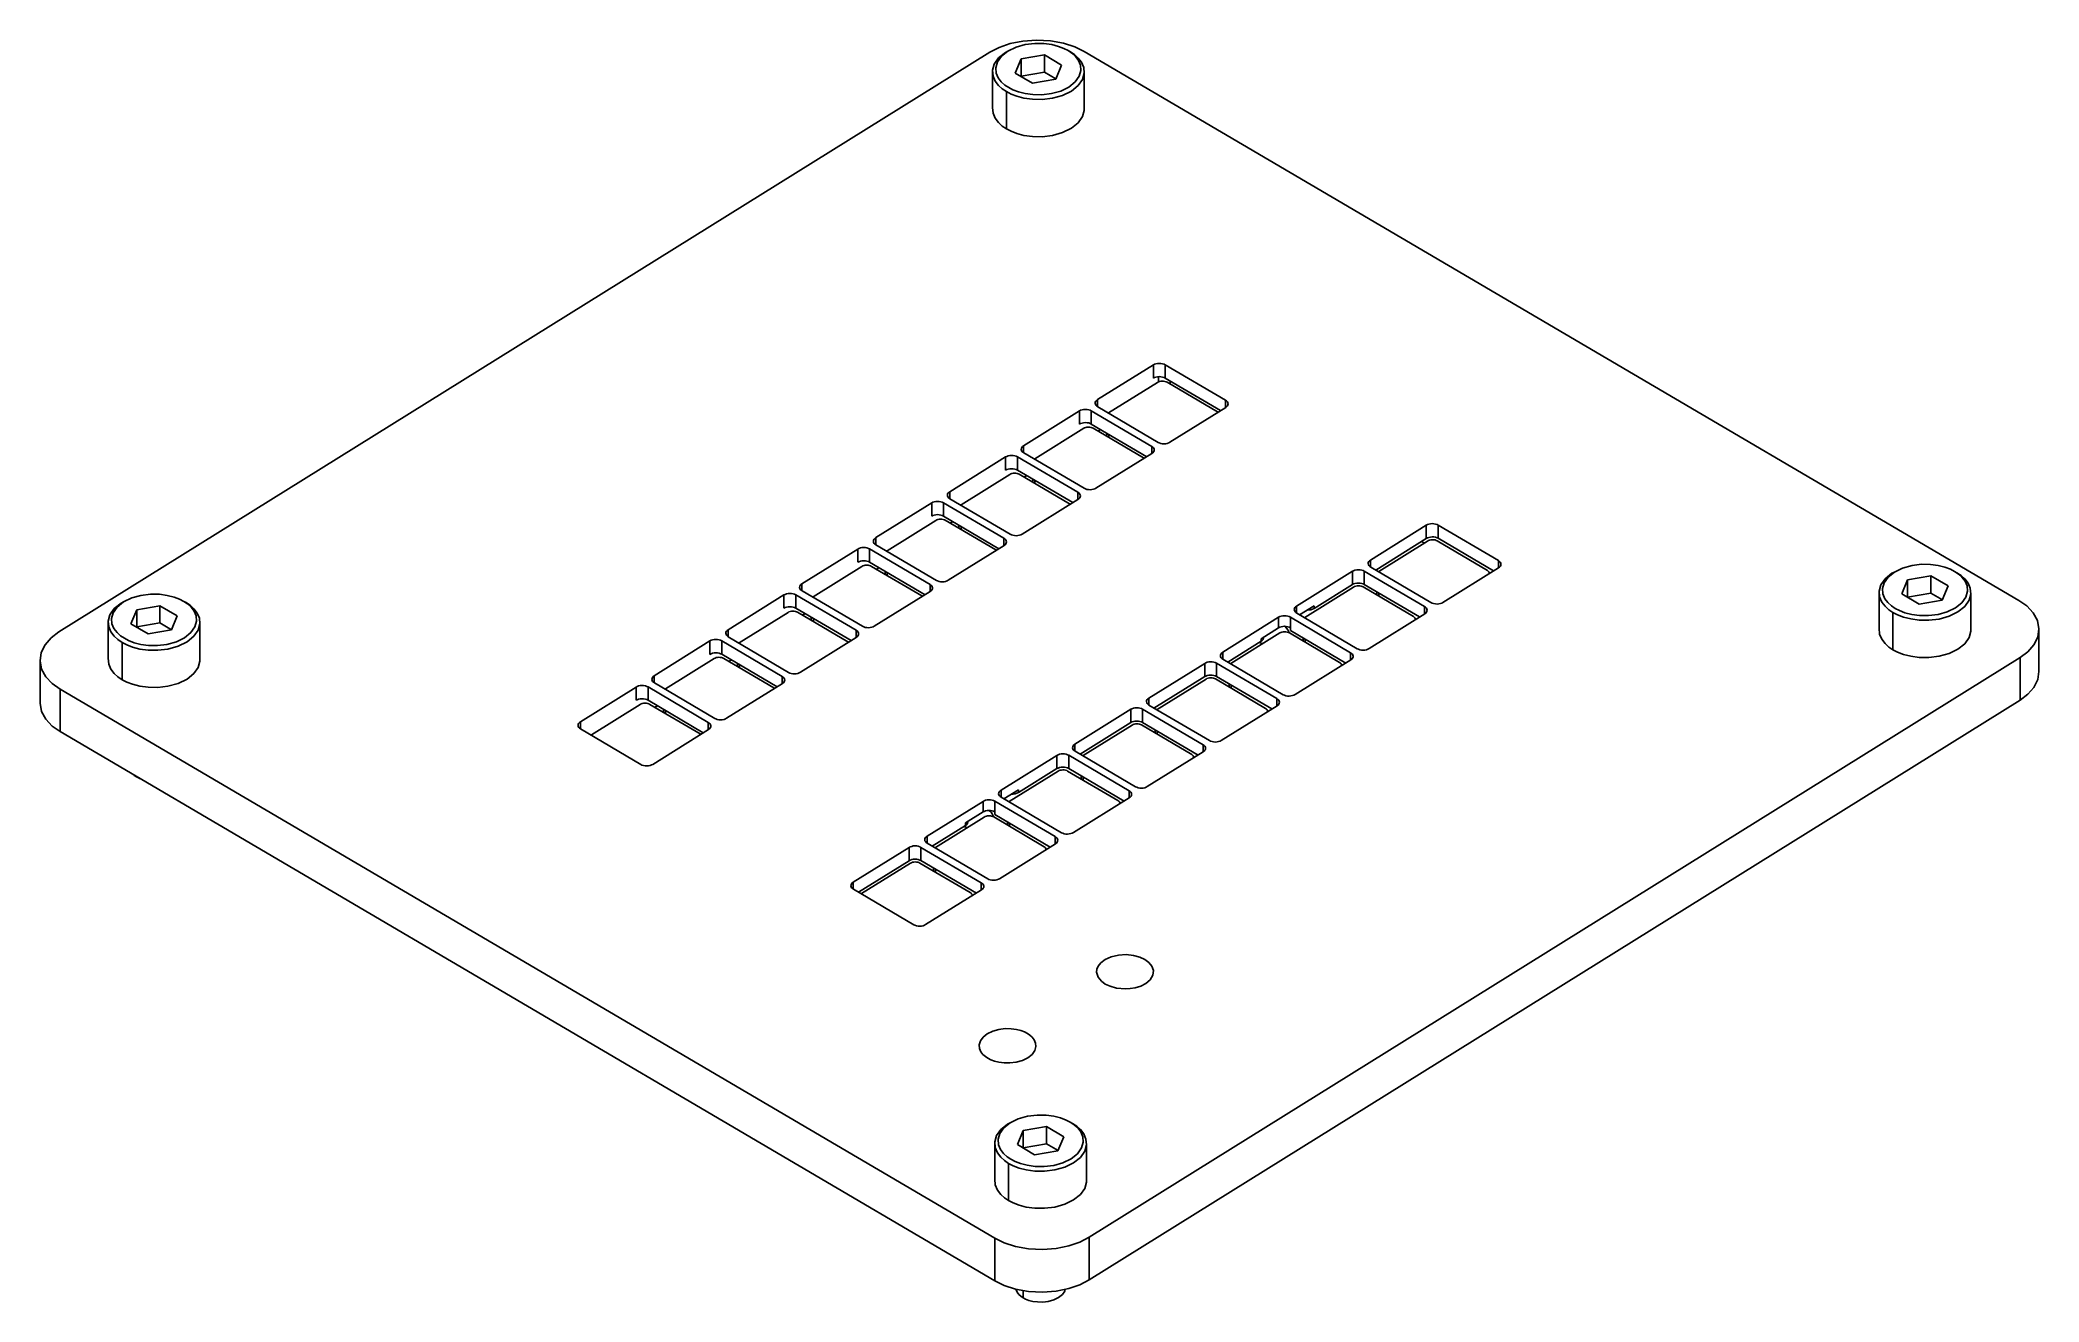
# Model space of a CAD drawing. Header units: millimetres. Extents: x -60 to 60, y -18 to 58.
import ezdxf

# ---------------------------------------------------------------- set-up
doc = ezdxf.new("R2010")
doc.units = ezdxf.units.MM
doc.layers.add('VISIBLE', color=7, linetype='Continuous')

msp = doc.modelspace()

# ---------------------------------------------------------------- linework, layer by layer
at = {"layer": 'VISIBLE'}
for p, q in [((-2.42, 57.44), (-1.75, 57.67)), ((-1.9, 57.21), (-1.4, 57.45)), ((-1.75, 57.67), (-0.99, 57.82)), ((-1.4, 57.45), (-0.85, 57.61)), ((-0.99, 57.82), (-0.17, 57.88)), ((-0.85, 57.61), (-0.28, 57.68)), ((-0.28, 57.68), (0.26, 57.67)), ((-0.17, 57.88), (0.65, 57.84)), ((0.26, 57.67), (0.73, 57.61)), ((0.65, 57.84), (1.43, 57.7)), ((0.73, 57.61), (1.13, 57.5)), ((1.13, 57.5), (1.45, 57.38)), ((1.43, 57.7), (2.11, 57.48)), ((2.11, 57.48), (2.68, 57.2)), ((-58.71, 22.42), (-2.98, 57.15)), ((-2.98, 57.15), (-2.42, 57.44)), ((-2.81, 56.07), (-2.71, 56.44)), ((-2.71, 56.44), (-2.45, 56.81)), ((-2.61, 56.22), (-2.52, 56.57)), ((-2.52, 56.57), (-2.28, 56.91)), ((-2.45, 56.81), (-2.04, 57.14)), ((-2.28, 56.91), (-1.9, 57.21)), ((-2.04, 57.14), (-1.9, 57.21)), ((-1.46, 55.9), (-1.1, 56.75)), ((-1.1, 56.75), (0.29, 56.99)), ((-1.1, 55.71), (-1.1, 56.75)), ((0.29, 55.95), (0.29, 56.99)), ((0.29, 56.99), (1.32, 56.38)), ((0.97, 55.53), (1.32, 56.38)), ((1.45, 57.38), (1.71, 57.25)), ((1.71, 57.25), (1.94, 57.09)), ((1.71, 57.25), (1.85, 57.17)), ((1.85, 57.17), (2.09, 57.01)), ((1.94, 57.09), (2.15, 56.9)), ((2.09, 57.01), (2.32, 56.8)), ((2.15, 56.9), (2.33, 56.66)), ((2.32, 56.8), (2.52, 56.55)), ((2.33, 56.66), (2.45, 56.38)), ((2.45, 56.38), (2.48, 56.06)), ((2.52, 56.55), (2.65, 56.24)), ((2.68, 57.2), (58.63, 24.31)), ((-2.82, 54.84), (-2.81, 56.07)), ((-2.81, 56.07), (-2.78, 55.72)), ((-2.78, 55.72), (-2.65, 55.42)), ((-2.65, 55.42), (-2.46, 55.16)), ((-2.61, 56.22), (-2.59, 55.9)), ((-2.59, 55.9), (-2.47, 55.62)), ((-2.47, 55.62), (-2.29, 55.38)), ((-2.46, 55.16), (-2.23, 54.95)), ((-2.29, 55.38), (-2.07, 55.18)), ((-2.07, 55.18), (-1.84, 55.03)), ((-1.46, 55.9), (-0.42, 55.29)), ((-1.11, 55.7), (-1.1, 55.71)), ((-1.1, 55.71), (0.29, 55.95)), ((-0.42, 55.29), (0.97, 55.53)), ((0.29, 55.95), (0.97, 55.55)), ((1.27, 54.82), (1.76, 55.06)), ((1.76, 55.06), (2.14, 55.37)), ((1.91, 54.82), (2.32, 55.15)), ((2.14, 55.37), (2.38, 55.71)), ((2.32, 55.15), (2.57, 55.52)), ((2.38, 55.71), (2.48, 56.06)), ((2.57, 55.52), (2.68, 55.89)), ((2.65, 56.24), (2.68, 55.89)), ((2.68, 55.89), (2.68, 54.89)), ((-2.82, 54.84), (-2.81, 53.84)), ((-2.23, 54.95), (-1.98, 54.79)), ((-1.98, 52.56), (-1.98, 54.79)), ((-1.98, 54.79), (-1.7, 54.64)), ((-1.84, 55.03), (-1.59, 54.9)), ((-1.7, 54.64), (-1.35, 54.51)), ((-1.59, 54.9), (-1.26, 54.78)), ((-1.35, 54.51), (-0.93, 54.4)), ((-1.26, 54.78), (-0.86, 54.67)), ((-0.93, 54.4), (-0.42, 54.33)), ((-0.86, 54.67), (-0.39, 54.61)), ((-0.42, 54.33), (0.16, 54.32)), ((-0.39, 54.61), (0.14, 54.6)), ((0.14, 54.6), (0.71, 54.67)), ((0.16, 54.32), (0.77, 54.4)), ((0.71, 54.67), (1.27, 54.82)), ((0.77, 54.4), (1.37, 54.56)), ((1.37, 54.56), (1.91, 54.82)), ((2.68, 53.66), (2.68, 54.89)), ((-2.81, 53.84), (-2.78, 53.49)), ((-2.78, 53.49), (-2.65, 53.19)), ((-2.65, 53.19), (-2.46, 52.93)), ((-2.46, 52.93), (-2.23, 52.72)), ((-2.23, 52.72), (-1.98, 52.56)), ((-2.23, 52.72), (-1.98, 52.56)), ((1.91, 52.59), (2.32, 52.92)), ((2.32, 52.92), (2.57, 53.29)), ((2.57, 53.29), (2.68, 53.66)), ((-1.98, 52.56), (-1.7, 52.41)), ((-1.98, 52.56), (-1.7, 52.41)), ((-1.7, 52.41), (-1.35, 52.28)), ((-1.35, 52.28), (-0.93, 52.17)), ((-0.93, 52.17), (-0.42, 52.1)), ((-0.42, 52.1), (0.16, 52.09)), ((0.16, 52.09), (0.77, 52.17)), ((0.77, 52.17), (1.37, 52.33)), ((1.37, 52.33), (1.91, 52.59)), ((3.48, 36.34), (6.82, 38.42)), ((6.82, 38.42), (6.89, 38.46)), ((6.82, 37.62), (6.82, 38.42)), ((6.89, 38.46), (6.97, 38.48)), ((6.97, 38.48), (7.07, 38.5)), ((7.07, 38.5), (7.17, 38.51)), ((7.17, 38.51), (7.27, 38.51)), ((7.27, 38.51), (7.37, 38.49)), ((7.37, 38.49), (7.46, 38.46)), ((7.46, 38.46), (7.53, 38.43)), ((7.53, 37.63), (7.53, 38.43)), ((7.53, 38.43), (11.14, 36.3)), ((4.14, 35.55), (7.07, 37.37)), ((6.82, 37.62), (6.89, 37.66)), ((6.82, 37.62), (6.82, 37.62)), ((6.89, 37.66), (6.97, 37.69)), ((6.97, 37.69), (7.07, 37.71)), ((7.07, 37.71), (7.17, 37.72)), ((7.07, 37.37), (7.12, 37.4)), ((7.12, 37.4), (7.12, 37.71)), ((7.12, 37.4), (7.19, 37.43)), ((7.12, 37.4), (7.19, 37.43)), ((7.17, 37.72), (7.27, 37.71)), ((7.19, 37.43), (7.27, 37.44)), ((7.19, 37.43), (7.27, 37.44)), ((7.27, 37.71), (7.37, 37.69)), ((7.27, 37.44), (7.35, 37.45)), ((7.27, 37.44), (7.35, 37.45)), ((7.35, 37.45), (7.43, 37.44)), ((7.37, 37.69), (7.46, 37.66)), ((7.43, 37.44), (7.51, 37.43)), ((7.46, 37.66), (7.53, 37.63)), ((7.51, 37.43), (7.58, 37.41)), ((7.53, 37.63), (10.84, 35.68)), ((7.58, 37.41), (7.64, 37.38)), ((7.64, 37.38), (10.65, 35.61)), ((7.82, 37.27), (7.82, 37.46)), ((3.33, 36.12), (3.34, 36.18)), ((3.33, 36.12), (3.35, 36.06)), ((3.34, 36.18), (3.37, 36.24)), ((3.35, 36.06), (3.38, 36)), ((3.37, 36.24), (3.42, 36.29)), ((3.38, 36), (3.43, 35.95)), ((3.42, 36.29), (3.48, 36.34)), ((3.43, 35.95), (3.49, 35.91)), ((3.48, 35.92), (3.48, 36.34)), ((3.49, 35.91), (7.1, 33.78)), ((11.14, 35.87), (11.14, 36.3)), ((11.14, 36.3), (11.2, 36.26)), ((11.15, 35.87), (11.21, 35.92)), ((11.2, 36.26), (11.25, 36.21)), ((11.21, 35.92), (11.26, 35.97)), ((11.25, 36.21), (11.28, 36.15)), ((11.26, 35.97), (11.28, 36.03)), ((11.28, 36.15), (11.29, 36.09)), ((11.28, 36.03), (11.29, 36.09)), ((-0.95, 33.58), (2.4, 35.66)), ((2.4, 35.66), (2.46, 35.7)), ((2.4, 34.87), (2.4, 35.66)), ((2.4, 34.87), (2.46, 34.9)), ((2.4, 34.87), (2.4, 34.87)), ((2.46, 35.7), (2.55, 35.73)), ((2.46, 34.9), (2.55, 34.93)), ((2.55, 35.73), (2.64, 35.75)), ((2.55, 34.93), (2.64, 34.95)), ((2.64, 35.75), (2.75, 35.75)), ((2.64, 34.95), (2.75, 34.96)), ((2.75, 35.75), (2.85, 35.75)), ((2.75, 34.96), (2.85, 34.95)), ((2.85, 35.75), (2.95, 35.73)), ((2.85, 34.95), (2.95, 34.94)), ((2.95, 35.73), (3.03, 35.7)), ((2.95, 34.94), (3.03, 34.91)), ((3.03, 35.7), (3.1, 35.67)), ((3.03, 34.91), (3.1, 34.87)), ((3.1, 34.87), (3.1, 35.67)), ((3.1, 35.67), (6.72, 33.54)), ((3.1, 34.87), (6.42, 32.92)), ((4.12, 35.53), (4.14, 35.55)), ((7.81, 33.79), (11.15, 35.87)), ((10.65, 35.61), (10.69, 35.58)), ((-1.05, 33.48), (-1.01, 33.54)), ((-1.01, 33.54), (-0.95, 33.58)), ((-0.95, 33.16), (-0.95, 33.58)), ((-0.28, 32.79), (2.65, 34.62)), ((2.65, 34.62), (2.7, 34.65)), ((2.7, 34.65), (2.77, 34.67)), ((2.7, 34.65), (2.77, 34.67)), ((2.77, 34.67), (2.84, 34.69)), ((2.77, 34.67), (2.84, 34.69)), ((2.84, 34.69), (2.93, 34.69)), ((2.84, 34.69), (2.93, 34.69)), ((2.93, 34.69), (3.01, 34.69)), ((3.01, 34.69), (3.09, 34.67)), ((3.09, 34.67), (3.15, 34.65)), ((3.15, 34.65), (3.21, 34.62)), ((3.21, 34.62), (6.22, 32.85)), ((3.51, 34.45), (3.66, 34.54)), ((4.03, 34.14), (4.03, 34.33)), ((4.15, 34.07), (4.15, 34.26)), ((6.72, 33.11), (6.72, 33.54)), ((6.72, 33.54), (6.78, 33.5)), ((7.1, 33.78), (7.17, 33.75)), ((7.17, 33.75), (7.26, 33.72)), ((7.26, 33.72), (7.35, 33.7)), ((7.35, 33.7), (7.46, 33.7)), ((7.46, 33.7), (7.56, 33.7)), ((7.56, 33.7), (7.65, 33.72)), ((7.65, 33.72), (7.74, 33.75)), ((7.74, 33.75), (7.81, 33.79)), ((-5.37, 30.82), (-2.03, 32.91)), ((-2.03, 32.91), (-1.96, 32.94)), ((-2.03, 32.11), (-2.03, 32.91)), ((-1.96, 32.94), (-1.88, 32.97)), ((-1.88, 32.97), (-1.78, 32.99)), ((-1.78, 32.99), (-1.68, 33)), ((-1.68, 33), (-1.57, 32.99)), ((-1.57, 32.99), (-1.48, 32.97)), ((-1.48, 32.97), (-1.39, 32.95)), ((-1.39, 32.95), (-1.32, 32.91)), ((-1.32, 32.12), (-1.32, 32.91)), ((-1.32, 32.91), (2.29, 30.79)), ((-1.09, 33.36), (-1.08, 33.43)), ((-1.09, 33.36), (-1.08, 33.3)), ((-1.08, 33.43), (-1.05, 33.48)), ((-1.08, 33.3), (-1.05, 33.24)), ((-1.05, 33.24), (-1, 33.19)), ((-1, 33.19), (-0.94, 33.15)), ((-0.94, 33.15), (2.68, 31.03)), ((-0.3, 32.78), (-0.28, 32.79)), ((3.38, 31.03), (6.73, 33.12)), ((6.22, 32.85), (6.26, 32.83)), ((6.73, 33.12), (6.79, 33.16)), ((6.78, 33.5), (6.83, 33.45)), ((6.79, 33.16), (6.83, 33.21)), ((6.83, 33.45), (6.86, 33.39)), ((6.83, 33.21), (6.86, 33.27)), ((6.86, 33.39), (6.87, 33.33)), ((6.86, 33.27), (6.87, 33.33)), ((-4.7, 30.04), (-1.78, 31.86)), ((-2.03, 32.11), (-1.96, 32.15)), ((-2.03, 32.11), (-2.03, 32.11)), ((-1.96, 32.15), (-1.88, 32.18)), ((-1.88, 32.18), (-1.78, 32.19)), ((-1.78, 32.19), (-1.68, 32.2)), ((-1.78, 31.86), (-1.72, 31.89)), ((-1.72, 31.89), (-1.66, 31.91)), ((-1.72, 31.89), (-1.66, 31.91)), ((-1.68, 32.2), (-1.57, 32.2)), ((-1.66, 31.91), (-1.58, 31.93)), ((-1.66, 31.91), (-1.58, 31.93)), ((-1.58, 31.93), (-1.5, 31.93)), ((-1.58, 31.93), (-1.5, 31.93)), ((-1.57, 32.2), (-1.48, 32.18)), ((-1.5, 31.93), (-1.42, 31.93)), ((-1.48, 32.18), (-1.39, 32.15)), ((-1.42, 31.93), (-1.34, 31.92)), ((-1.39, 32.15), (-1.32, 32.12)), ((-1.34, 31.92), (-1.27, 31.89)), ((-1.32, 32.12), (1.99, 30.17)), ((-1.27, 31.89), (-1.21, 31.87)), ((-1.21, 31.87), (1.8, 30.1)), ((-0.91, 31.69), (-0.76, 31.79)), ((-0.39, 31.38), (-0.39, 31.57)), ((-0.27, 31.31), (-0.27, 31.5)), ((-9.8, 28.07), (-6.45, 30.15)), ((-6.45, 30.15), (-6.38, 30.19)), ((-6.45, 29.35), (-6.45, 30.15)), ((-6.38, 30.19), (-6.3, 30.21)), ((-6.3, 30.21), (-6.2, 30.23)), ((-6.2, 30.23), (-6.1, 30.24)), ((-6.1, 30.24), (-6, 30.24)), ((-6, 30.24), (-5.9, 30.22)), ((-5.9, 30.22), (-5.82, 30.19)), ((-5.82, 30.19), (-5.75, 30.16)), ((-5.75, 29.36), (-5.75, 30.16)), ((-5.75, 30.16), (-2.13, 28.03)), ((-5.51, 30.67), (-5.48, 30.73)), ((-5.51, 30.61), (-5.51, 30.67)), ((-5.51, 30.61), (-5.5, 30.55)), ((-5.5, 30.55), (-5.47, 30.49)), ((-5.48, 30.73), (-5.43, 30.78)), ((-5.47, 30.49), (-5.42, 30.44)), ((-5.43, 30.78), (-5.37, 30.82)), ((-5.42, 30.44), (-5.36, 30.39)), ((-5.37, 30.4), (-5.37, 30.82)), ((-5.36, 30.39), (-1.75, 28.27)), ((-4.73, 30.02), (-4.7, 30.04)), ((-1.04, 28.28), (2.3, 30.36)), ((1.8, 30.1), (1.84, 30.07)), ((2.29, 30.35), (2.29, 30.79)), ((2.29, 30.79), (2.35, 30.75)), ((2.3, 30.36), (2.36, 30.4)), ((2.35, 30.75), (2.4, 30.69)), ((2.36, 30.4), (2.41, 30.45)), ((2.4, 30.69), (2.43, 30.64)), ((2.41, 30.45), (2.44, 30.51)), ((2.43, 30.64), (2.45, 30.57)), ((2.44, 30.51), (2.45, 30.57)), ((2.68, 31.03), (2.75, 30.99)), ((2.75, 30.99), (2.83, 30.96)), ((2.83, 30.96), (2.93, 30.95)), ((2.93, 30.95), (3.03, 30.94)), ((3.03, 30.94), (3.13, 30.95)), ((3.13, 30.95), (3.23, 30.97)), ((3.23, 30.97), (3.31, 31)), ((3.31, 31), (3.38, 31.03)), ((-9.13, 27.28), (-6.2, 29.1)), ((-6.45, 29.35), (-6.38, 29.39)), ((-6.45, 29.35), (-6.45, 29.35)), ((-6.38, 29.39), (-6.3, 29.42)), ((-6.3, 29.42), (-6.2, 29.44)), ((-6.2, 29.44), (-6.1, 29.45)), ((-6.2, 29.1), (-6.15, 29.13)), ((-6.15, 29.13), (-6.08, 29.16)), ((-6.15, 29.13), (-6.08, 29.16)), ((-6.1, 29.45), (-6, 29.44)), ((-6.08, 29.16), (-6, 29.17)), ((-6.08, 29.16), (-6, 29.17)), ((-6, 29.44), (-5.9, 29.42)), ((-6, 29.17), (-5.92, 29.18)), ((-6, 29.17), (-5.92, 29.18)), ((-5.92, 29.18), (-5.84, 29.17)), ((-5.9, 29.42), (-5.82, 29.39)), ((-5.84, 29.17), (-5.76, 29.16)), ((-5.82, 29.39), (-5.75, 29.36)), ((-5.76, 29.16), (-5.69, 29.14)), ((-5.75, 29.36), (-2.43, 27.41)), ((-5.69, 29.14), (-5.64, 29.11)), ((-5.64, 29.11), (-2.62, 27.34)), ((-5.34, 28.93), (-5.18, 29.03)), ((-4.82, 28.63), (-4.82, 28.81)), ((-4.7, 28.56), (-4.7, 28.74)), ((19.82, 26.73), (23.16, 28.81)), ((23.16, 28.81), (23.23, 28.85)), ((23.16, 28.02), (23.16, 28.81)), ((23.23, 28.85), (23.31, 28.88)), ((23.31, 28.88), (23.41, 28.9)), ((23.41, 28.9), (23.51, 28.91)), ((23.51, 28.91), (23.61, 28.9)), ((23.61, 28.9), (23.71, 28.88)), ((23.71, 28.88), (23.8, 28.86)), ((23.8, 28.86), (23.87, 28.82)), ((23.87, 28.03), (23.87, 28.82)), ((23.87, 28.82), (27.48, 26.7)), ((-9.94, 27.85), (-9.93, 27.91)), ((-9.94, 27.85), (-9.93, 27.79)), ((-9.93, 27.91), (-9.9, 27.97)), ((-9.93, 27.79), (-9.89, 27.73)), ((-9.9, 27.97), (-9.85, 28.02)), ((-9.89, 27.73), (-9.85, 27.68)), ((-9.85, 28.02), (-9.8, 28.07)), ((-9.85, 27.68), (-9.79, 27.64)), ((-9.8, 27.65), (-9.8, 28.07)), ((-9.79, 27.64), (-6.17, 25.51)), ((-5.46, 25.52), (-2.12, 27.6)), ((-2.13, 27.6), (-2.13, 28.03)), ((-2.13, 28.03), (-2.07, 27.99)), ((-2.12, 27.6), (-2.06, 27.65)), ((-2.07, 27.99), (-2.02, 27.94)), ((-2.06, 27.65), (-2.02, 27.7)), ((-2.02, 27.94), (-1.99, 27.88)), ((-2.02, 27.7), (-1.99, 27.76)), ((-1.99, 27.88), (-1.98, 27.82)), ((-1.99, 27.76), (-1.98, 27.82)), ((-1.75, 28.27), (-1.68, 28.23)), ((-1.68, 28.23), (-1.59, 28.21)), ((-1.59, 28.21), (-1.49, 28.19)), ((-1.49, 28.19), (-1.39, 28.18)), ((-1.39, 28.18), (-1.29, 28.19)), ((-1.29, 28.19), (-1.19, 28.21)), ((-1.19, 28.21), (-1.11, 28.24)), ((-1.11, 28.24), (-1.04, 28.28)), ((20.13, 26.13), (23.16, 28.02)), ((20.31, 26.05), (23.24, 27.87)), ((22.88, 27.85), (23.05, 27.75)), ((23.16, 28.02), (23.23, 28.05)), ((23.23, 28.05), (23.31, 28.08)), ((23.24, 27.87), (23.29, 27.9)), ((23.29, 27.9), (23.36, 27.92)), ((23.29, 27.9), (23.36, 27.92)), ((23.31, 28.08), (23.41, 28.1)), ((23.36, 27.92), (23.44, 27.94)), ((23.36, 27.92), (23.44, 27.94)), ((23.41, 28.1), (23.51, 28.11)), ((23.44, 27.94), (23.52, 27.94)), ((23.44, 27.94), (23.52, 27.94)), ((23.51, 28.11), (23.61, 28.11)), ((23.52, 27.94), (23.6, 27.94)), ((23.6, 27.94), (23.68, 27.93)), ((23.61, 28.11), (23.71, 28.09)), ((23.68, 27.93), (23.75, 27.9)), ((23.71, 28.09), (23.8, 28.06)), ((23.75, 27.9), (23.8, 27.88)), ((23.8, 28.06), (23.87, 28.03)), ((23.8, 27.88), (26.82, 26.11)), ((23.87, 28.03), (27.18, 26.08)), ((-14.22, 25.31), (-10.88, 27.39)), ((-13.55, 24.52), (-10.63, 26.35)), ((-10.88, 27.39), (-10.81, 27.43)), ((-10.88, 26.6), (-10.88, 27.39)), ((-10.88, 26.6), (-10.81, 26.63)), ((-10.88, 26.6), (-10.88, 26.6)), ((-10.81, 27.43), (-10.72, 27.46)), ((-10.81, 26.63), (-10.72, 26.66)), ((-10.72, 27.46), (-10.63, 27.48)), ((-10.72, 26.66), (-10.63, 26.68)), ((-10.63, 27.48), (-10.53, 27.48)), ((-10.63, 26.68), (-10.53, 26.69)), ((-10.63, 26.35), (-10.57, 26.38)), ((-10.57, 26.38), (-10.5, 26.4)), ((-10.57, 26.38), (-10.5, 26.4)), ((-10.53, 27.48), (-10.42, 27.48)), ((-10.53, 26.69), (-10.42, 26.68)), ((-10.5, 26.4), (-10.43, 26.42)), ((-10.5, 26.4), (-10.43, 26.42)), ((-10.43, 26.42), (-10.35, 26.42)), ((-10.43, 26.42), (-10.35, 26.42)), ((-10.42, 27.48), (-10.33, 27.46)), ((-10.42, 26.68), (-10.33, 26.67)), ((-10.35, 26.42), (-10.26, 26.42)), ((-10.33, 27.46), (-10.24, 27.43)), ((-10.33, 26.67), (-10.24, 26.64)), ((-10.26, 26.42), (-10.19, 26.4)), ((-10.24, 27.43), (-10.17, 27.4)), ((-10.24, 26.64), (-10.17, 26.6)), ((-10.19, 26.4), (-10.12, 26.38)), ((-10.17, 26.6), (-10.17, 27.4)), ((-10.17, 27.4), (-6.55, 25.27)), ((-10.17, 26.6), (-6.85, 24.65)), ((-10.12, 26.38), (-10.06, 26.35)), ((-10.06, 26.35), (-7.05, 24.58)), ((-9.15, 27.26), (-9.13, 27.28)), ((-2.62, 27.34), (-2.59, 27.31)), ((19.68, 26.58), (19.71, 26.64)), ((19.68, 26.52), (19.68, 26.58)), ((19.68, 26.52), (19.69, 26.45)), ((19.69, 26.45), (19.72, 26.4)), ((19.71, 26.64), (19.76, 26.69)), ((19.72, 26.4), (19.77, 26.35)), ((19.76, 26.69), (19.82, 26.73)), ((19.77, 26.35), (19.83, 26.3)), ((19.82, 26.31), (19.82, 26.73)), ((27.48, 26.26), (27.48, 26.7)), ((27.48, 26.7), (27.54, 26.65)), ((27.54, 26.65), (27.59, 26.6)), ((27.55, 26.31), (27.6, 26.36)), ((27.59, 26.6), (27.62, 26.55)), ((27.6, 26.36), (27.63, 26.42)), ((27.62, 26.55), (27.63, 26.48)), ((27.63, 26.42), (27.63, 26.48)), ((51.68, 26.25), (52.24, 26.41)), ((52.24, 26.41), (52.81, 26.48)), ((52.81, 26.48), (53.34, 26.47)), ((53.34, 26.47), (53.81, 26.4)), ((53.81, 26.4), (54.21, 26.3)), ((-14.36, 25.09), (-14.35, 25.16)), ((-14.35, 25.16), (-14.32, 25.21)), ((-14.32, 25.21), (-14.28, 25.27)), ((-14.28, 25.27), (-14.22, 25.31)), ((-14.22, 24.89), (-14.22, 25.31)), ((-9.76, 26.18), (-9.61, 26.27)), ((-9.24, 25.87), (-9.24, 26.06)), ((-9.12, 25.8), (-9.12, 25.99)), ((-6.55, 24.84), (-6.55, 25.27)), ((-6.55, 25.27), (-6.5, 25.23)), ((-6.5, 25.23), (-6.45, 25.18)), ((-6.45, 25.18), (-6.42, 25.12)), ((-6.17, 25.51), (-6.1, 25.48)), ((-6.1, 25.48), (-6.01, 25.45)), ((-6.01, 25.45), (-5.92, 25.43)), ((-5.92, 25.43), (-5.82, 25.43)), ((-5.82, 25.43), (-5.71, 25.43)), ((-5.71, 25.43), (-5.62, 25.45)), ((-5.62, 25.45), (-5.53, 25.48)), ((-5.53, 25.48), (-5.46, 25.52)), ((15.39, 23.97), (18.74, 26.06)), ((16.44, 23.83), (18.74, 25.26)), ((18.74, 26.06), (18.81, 26.09)), ((18.74, 25.26), (18.74, 26.06)), ((18.74, 25.26), (18.81, 25.3)), ((18.81, 26.09), (18.89, 26.12)), ((18.81, 25.3), (18.89, 25.33)), ((18.81, 25.11), (18.87, 25.14)), ((18.87, 25.14), (18.94, 25.17)), ((18.87, 25.14), (18.94, 25.17)), ((18.89, 26.12), (18.99, 26.14)), ((18.89, 25.33), (18.99, 25.35)), ((18.94, 25.17), (19.01, 25.18)), ((18.94, 25.17), (19.01, 25.18)), ((18.99, 26.14), (19.09, 26.15)), ((18.99, 25.35), (19.09, 25.35)), ((19.01, 25.18), (19.1, 25.19)), ((19.01, 25.18), (19.1, 25.19)), ((19.09, 26.15), (19.19, 26.14)), ((19.09, 25.35), (19.19, 25.35)), ((19.1, 25.19), (19.18, 25.18)), ((19.18, 25.18), (19.25, 25.17)), ((19.19, 26.14), (19.29, 26.13)), ((19.19, 25.35), (19.29, 25.33)), ((19.25, 25.17), (19.32, 25.15)), ((19.29, 26.13), (19.37, 26.1)), ((19.29, 25.33), (19.37, 25.3)), ((19.32, 25.15), (19.38, 25.12)), ((19.37, 26.1), (19.44, 26.06)), ((19.37, 25.3), (19.44, 25.27)), ((19.44, 25.27), (19.44, 26.06)), ((19.44, 26.06), (23.06, 23.94)), ((19.44, 25.27), (22.76, 23.32)), ((19.83, 26.3), (23.44, 24.18)), ((20.29, 26.03), (20.31, 26.05)), ((24.15, 24.18), (27.49, 26.27)), ((26.82, 26.11), (26.86, 26.07)), ((26.86, 26.07), (26.9, 26.03)), ((26.86, 26.07), (26.9, 26.03)), ((26.9, 26.03), (26.93, 25.98)), ((26.9, 26.03), (26.93, 25.98)), ((26.93, 25.98), (26.94, 25.94)), ((26.93, 25.98), (26.94, 25.94)), ((26.94, 25.92), (26.94, 25.94)), ((26.94, 25.92), (26.94, 25.94)), ((27.49, 26.27), (27.55, 26.31)), ((50.27, 24.87), (50.37, 25.24)), ((50.37, 25.24), (50.63, 25.61)), ((50.47, 25.02), (50.57, 25.37)), ((50.57, 25.37), (50.81, 25.71)), ((50.63, 25.61), (51.04, 25.94)), ((50.81, 25.71), (51.19, 26.01)), ((51.04, 25.94), (51.19, 26.01)), ((51.19, 26.01), (51.68, 26.25)), ((51.63, 24.7), (51.98, 25.55)), ((51.98, 25.55), (53.37, 25.79)), ((51.98, 24.51), (51.98, 25.55)), ((53.37, 24.75), (53.37, 25.79)), ((53.37, 25.79), (54.41, 25.18)), ((54.05, 24.33), (54.41, 25.18)), ((54.21, 26.3), (54.54, 26.18)), ((54.54, 26.18), (54.79, 26.05)), ((54.79, 26.05), (55.02, 25.89)), ((54.79, 26.05), (54.93, 25.97)), ((54.93, 25.97), (55.18, 25.81)), ((55.02, 25.89), (55.23, 25.7)), ((55.18, 25.81), (55.41, 25.6)), ((55.23, 25.7), (55.42, 25.46)), ((55.41, 25.6), (55.6, 25.34)), ((55.42, 25.46), (55.54, 25.18)), ((55.54, 25.18), (55.56, 24.86)), ((55.6, 25.34), (55.73, 25.04)), ((-55.4, 23.82), (-54.99, 24.15)), ((-55.23, 23.91), (-54.85, 24.22)), ((-54.99, 24.15), (-54.85, 24.22)), ((-54.85, 24.22), (-54.35, 24.46)), ((-54.35, 24.46), (-53.8, 24.61)), ((-54.05, 23.75), (-52.66, 23.99)), ((-53.8, 24.61), (-53.23, 24.68)), ((-53.23, 24.68), (-52.69, 24.68)), ((-52.69, 24.68), (-52.22, 24.61)), ((-52.66, 22.96), (-52.66, 23.99)), ((-52.66, 23.99), (-51.63, 23.38)), ((-52.22, 24.61), (-51.82, 24.51)), ((-51.82, 24.51), (-51.5, 24.39)), ((-51.5, 24.39), (-51.24, 24.25)), ((-51.24, 24.25), (-51.01, 24.1)), ((-51.24, 24.25), (-51.1, 24.18)), ((-51.1, 24.18), (-50.86, 24.02)), ((-51.01, 24.1), (-50.8, 23.91)), ((-50.86, 24.02), (-50.63, 23.81)), ((-18.65, 22.55), (-15.3, 24.64)), ((-15.3, 24.64), (-15.23, 24.67)), ((-15.3, 23.84), (-15.3, 24.64)), ((-15.23, 24.67), (-15.15, 24.7)), ((-15.15, 24.7), (-15.05, 24.72)), ((-15.05, 24.72), (-14.95, 24.73)), ((-14.95, 24.73), (-14.85, 24.72)), ((-14.85, 24.72), (-14.75, 24.7)), ((-14.75, 24.7), (-14.67, 24.68)), ((-14.67, 24.68), (-14.59, 24.64)), ((-14.59, 23.85), (-14.59, 24.64)), ((-14.59, 24.64), (-10.98, 22.52)), ((-14.36, 25.09), (-14.35, 25.03)), ((-14.35, 25.03), (-14.32, 24.97)), ((-14.32, 24.97), (-14.27, 24.92)), ((-14.27, 24.92), (-14.21, 24.88)), ((-14.21, 24.88), (-10.6, 22.76)), ((-13.58, 24.51), (-13.55, 24.52)), ((-9.89, 22.76), (-6.54, 24.85)), ((-7.05, 24.58), (-7.01, 24.56)), ((-6.54, 24.85), (-6.49, 24.89)), ((-6.49, 24.89), (-6.44, 24.94)), ((-6.44, 24.94), (-6.41, 25)), ((-6.42, 25.12), (-6.4, 25.06)), ((-6.41, 25), (-6.4, 25.06)), ((15.33, 23.93), (15.39, 23.97)), ((15.39, 23.55), (15.39, 23.97)), ((15.57, 23.45), (16.44, 23.99)), ((15.89, 23.29), (18.81, 25.11)), ((16.44, 23.83), (16.44, 23.99)), ((16.44, 23.99), (16.44, 23.99)), ((19.38, 25.12), (22.39, 23.35)), ((20.2, 24.64), (20.2, 24.82)), ((20.32, 24.57), (20.32, 24.75)), ((23.06, 23.51), (23.06, 23.94)), ((23.06, 23.94), (23.12, 23.9)), ((23.44, 24.18), (23.51, 24.14)), ((23.51, 24.14), (23.6, 24.12)), ((23.6, 24.12), (23.7, 24.1)), ((23.7, 24.1), (23.8, 24.09)), ((23.8, 24.09), (23.9, 24.1)), ((23.9, 24.1), (24, 24.12)), ((24, 24.12), (24.08, 24.15)), ((24.08, 24.15), (24.15, 24.18)), ((50.27, 23.64), (50.27, 24.87)), ((50.27, 24.87), (50.3, 24.52)), ((50.3, 24.52), (50.43, 24.21)), ((50.43, 24.21), (50.63, 23.96)), ((50.47, 25.02), (50.5, 24.7)), ((50.5, 24.7), (50.62, 24.41)), ((50.62, 24.41), (50.8, 24.18)), ((50.63, 23.96), (50.86, 23.75)), ((50.8, 24.18), (51.01, 23.98)), ((51.01, 23.98), (51.24, 23.83)), ((51.63, 24.7), (52.66, 24.09)), ((51.98, 24.51), (53.37, 24.75)), ((51.98, 24.5), (51.98, 24.51)), ((52.66, 24.09), (54.05, 24.33)), ((53.37, 24.75), (54.06, 24.35)), ((54.85, 23.86), (55.23, 24.17)), ((54.99, 23.62), (55.4, 23.95)), ((55.23, 24.17), (55.47, 24.51)), ((55.4, 23.95), (55.66, 24.32)), ((55.47, 24.51), (55.56, 24.86)), ((55.66, 24.32), (55.76, 24.69)), ((55.73, 25.04), (55.76, 24.69)), ((55.76, 24.69), (55.77, 23.69)), ((58.63, 24.31), (59.11, 23.98)), ((59.11, 23.98), (59.49, 23.57)), ((-55.77, 21.85), (-55.76, 23.07)), ((-55.76, 23.07), (-55.66, 23.45)), ((-55.76, 23.07), (-55.73, 22.73)), ((-55.66, 23.45), (-55.4, 23.82)), ((-55.56, 23.23), (-55.47, 23.57)), ((-55.56, 23.23), (-55.54, 22.9)), ((-55.54, 22.9), (-55.42, 22.62)), ((-55.47, 23.57), (-55.23, 23.91)), ((-54.41, 22.91), (-54.05, 23.75)), ((-54.41, 22.91), (-53.37, 22.3)), ((-54.05, 22.72), (-54.05, 23.75)), ((-54.05, 22.72), (-52.66, 22.96)), ((-52.66, 22.96), (-51.98, 22.55)), ((-51.98, 22.54), (-51.63, 23.38)), ((-50.8, 23.91), (-50.62, 23.67)), ((-50.63, 23.81), (-50.43, 23.55)), ((-50.62, 23.67), (-50.5, 23.39)), ((-50.57, 22.72), (-50.47, 23.06)), ((-50.5, 23.39), (-50.47, 23.06)), ((-50.43, 23.55), (-50.3, 23.25)), ((-50.37, 22.52), (-50.27, 22.9)), ((-50.3, 23.25), (-50.27, 22.9)), ((-50.27, 22.9), (-50.27, 21.9)), ((-17.98, 21.77), (-15.05, 23.59)), ((-15.3, 23.84), (-15.23, 23.88)), ((-15.3, 23.84), (-15.3, 23.84)), ((-15.23, 23.88), (-15.15, 23.91)), ((-15.15, 23.91), (-15.05, 23.92)), ((-15.05, 23.92), (-14.95, 23.93)), ((-15.05, 23.59), (-15, 23.62)), ((-15, 23.62), (-14.93, 23.64)), ((-15, 23.62), (-14.93, 23.64)), ((-14.95, 23.93), (-14.85, 23.93)), ((-14.93, 23.64), (-14.85, 23.66)), ((-14.93, 23.64), (-14.85, 23.66)), ((-14.85, 23.93), (-14.75, 23.91)), ((-14.85, 23.66), (-14.77, 23.66)), ((-14.85, 23.66), (-14.77, 23.66)), ((-14.77, 23.66), (-14.69, 23.66)), ((-14.75, 23.91), (-14.67, 23.88)), ((-14.69, 23.66), (-14.61, 23.65)), ((-14.67, 23.88), (-14.59, 23.85)), ((-14.61, 23.65), (-14.54, 23.62)), ((-14.59, 23.85), (-11.28, 21.9)), ((-14.54, 23.62), (-14.49, 23.6)), ((-14.49, 23.6), (-11.47, 21.83)), ((-14.19, 23.42), (-14.03, 23.52)), ((-13.67, 23.11), (-13.67, 23.3)), ((-13.54, 23.04), (-13.54, 23.23)), ((-10.6, 22.76), (-10.52, 22.72)), ((-9.96, 22.73), (-9.89, 22.76)), ((10.97, 21.22), (14.31, 23.3)), ((14.31, 23.3), (14.38, 23.34)), ((14.31, 22.66), (14.31, 23.3)), ((14.38, 23.34), (14.47, 23.37)), ((14.47, 23.37), (14.56, 23.39)), ((14.47, 22.73), (14.56, 22.75)), ((14.56, 23.39), (14.66, 23.39)), ((14.56, 22.75), (14.66, 22.76)), ((14.66, 23.39), (14.77, 23.39)), ((14.66, 22.76), (14.77, 22.75)), ((14.67, 22.76), (14.7, 22.74)), ((14.77, 23.39), (14.86, 23.37)), ((14.77, 22.75), (14.86, 22.73)), ((14.86, 23.37), (14.95, 23.34)), ((14.95, 23.34), (15.02, 23.31)), ((15.02, 22.67), (15.02, 23.31)), ((15.02, 23.31), (18.63, 21.18)), ((15.25, 23.76), (15.26, 23.82)), ((15.25, 23.76), (15.26, 23.7)), ((15.26, 23.82), (15.29, 23.88)), ((15.26, 23.7), (15.3, 23.64)), ((15.29, 23.88), (15.33, 23.93)), ((15.3, 23.64), (15.34, 23.59)), ((15.34, 23.59), (15.4, 23.55)), ((15.4, 23.55), (19.02, 21.42)), ((15.87, 23.27), (15.89, 23.29)), ((16.04, 23.74), (16.12, 23.74)), ((16.12, 23.74), (16.24, 23.75)), ((16.24, 23.75), (16.35, 23.79)), ((16.35, 23.79), (16.44, 23.83)), ((19.73, 21.43), (23.07, 23.51)), ((22.39, 23.35), (22.44, 23.31)), ((22.44, 23.31), (22.48, 23.27)), ((22.44, 23.31), (22.48, 23.27)), ((22.48, 23.27), (22.5, 23.23)), ((22.48, 23.27), (22.5, 23.23)), ((22.5, 23.23), (22.51, 23.18)), ((22.5, 23.23), (22.51, 23.18)), ((22.51, 23.17), (22.51, 23.18)), ((22.51, 23.16), (22.51, 23.18)), ((23.07, 23.51), (23.13, 23.55)), ((23.12, 23.9), (23.17, 23.85)), ((23.13, 23.55), (23.17, 23.61)), ((23.17, 23.85), (23.2, 23.79)), ((23.17, 23.61), (23.2, 23.66)), ((23.2, 23.79), (23.21, 23.73)), ((23.2, 23.66), (23.21, 23.73)), ((50.27, 23.64), (50.27, 22.64)), ((50.86, 23.75), (51.1, 23.59)), ((51.1, 21.36), (51.1, 23.59)), ((51.1, 23.59), (51.38, 23.44)), ((51.24, 23.83), (51.5, 23.7)), ((51.38, 23.44), (51.73, 23.31)), ((51.5, 23.7), (51.82, 23.57)), ((51.73, 23.31), (52.16, 23.2)), ((51.82, 23.57), (52.22, 23.47)), ((52.16, 23.2), (52.67, 23.13)), ((52.22, 23.47), (52.69, 23.41)), ((52.67, 23.13), (53.24, 23.12)), ((52.69, 23.41), (53.23, 23.4)), ((53.23, 23.4), (53.8, 23.47)), ((53.24, 23.12), (53.86, 23.19)), ((53.8, 23.47), (54.35, 23.62)), ((53.86, 23.19), (54.46, 23.36)), ((54.35, 23.62), (54.85, 23.86)), ((54.46, 23.36), (54.99, 23.62)), ((55.76, 22.46), (55.77, 23.69)), ((59.49, 23.57), (59.75, 23.11)), ((59.75, 23.11), (59.84, 22.61)), ((-59.77, 21.19), (-59.54, 21.66)), ((-59.54, 21.66), (-59.17, 22.07)), ((-59.17, 22.07), (-58.71, 22.42)), ((-55.77, 21.85), (-55.76, 20.85)), ((-55.73, 22.73), (-55.6, 22.42)), ((-55.6, 22.42), (-55.41, 22.16)), ((-55.42, 22.62), (-55.23, 22.38)), ((-55.41, 22.16), (-55.18, 21.96)), ((-55.23, 22.38), (-55.02, 22.19)), ((-55.18, 21.96), (-54.93, 21.79)), ((-55.02, 22.19), (-54.79, 22.04)), ((-54.93, 19.56), (-54.93, 21.79)), ((-54.93, 21.79), (-54.65, 21.65)), ((-54.79, 22.04), (-54.54, 21.91)), ((-54.65, 21.65), (-54.3, 21.52)), ((-54.54, 21.91), (-54.21, 21.78)), ((-54.21, 21.78), (-53.81, 21.68)), ((-54.06, 22.7), (-54.05, 22.72)), ((-53.81, 21.68), (-53.34, 21.61)), ((-53.37, 22.3), (-51.98, 22.54)), ((-53.34, 21.61), (-52.81, 21.61)), ((-52.81, 21.61), (-52.24, 21.68)), ((-52.24, 21.68), (-51.68, 21.83)), ((-52.18, 21.4), (-51.58, 21.57)), ((-51.68, 21.83), (-51.19, 22.07)), ((-51.58, 21.57), (-51.04, 21.83)), ((-51.19, 22.07), (-50.81, 22.38)), ((-51.04, 21.83), (-50.63, 22.16)), ((-50.81, 22.38), (-50.57, 22.72)), ((-50.63, 22.16), (-50.37, 22.52)), ((-50.27, 20.67), (-50.27, 21.9)), ((-23.07, 19.8), (-19.73, 21.88)), ((-19.73, 21.88), (-19.66, 21.92)), ((-19.73, 21.08), (-19.73, 21.88)), ((-19.66, 21.92), (-19.57, 21.94)), ((-19.57, 21.94), (-19.48, 21.96)), ((-19.48, 21.96), (-19.37, 21.97)), ((-19.37, 21.97), (-19.27, 21.97)), ((-19.27, 21.97), (-19.17, 21.95)), ((-19.17, 21.95), (-19.09, 21.92)), ((-19.09, 21.92), (-19.02, 21.89)), ((-19.02, 21.09), (-19.02, 21.89)), ((-19.02, 21.89), (-15.4, 19.76)), ((-18.79, 22.34), (-18.78, 22.4)), ((-18.79, 22.34), (-18.77, 22.28)), ((-18.78, 22.4), (-18.75, 22.46)), ((-18.77, 22.28), (-18.74, 22.22)), ((-18.75, 22.46), (-18.7, 22.51)), ((-18.74, 22.22), (-18.69, 22.17)), ((-18.7, 22.51), (-18.65, 22.55)), ((-18.69, 22.17), (-18.64, 22.12)), ((-18.65, 22.13), (-18.65, 22.55)), ((-18.64, 22.12), (-15.02, 20)), ((-18, 21.75), (-17.98, 21.77)), ((-14.31, 20.01), (-10.97, 22.09)), ((-11.47, 21.83), (-11.43, 21.8)), ((-10.98, 22.08), (-10.98, 22.52)), ((-10.98, 22.52), (-10.92, 22.48)), ((-10.97, 22.09), (-10.91, 22.13)), ((-10.92, 22.48), (-10.87, 22.42)), ((-10.91, 22.13), (-10.87, 22.18)), ((-10.87, 22.42), (-10.84, 22.37)), ((-10.87, 22.18), (-10.84, 22.24)), ((-10.84, 22.37), (-10.83, 22.3)), ((-10.84, 22.24), (-10.83, 22.3)), ((-10.52, 22.72), (-10.44, 22.69)), ((-10.44, 22.69), (-10.34, 22.68)), ((-10.34, 22.68), (-10.24, 22.67)), ((-10.24, 22.67), (-10.14, 22.68)), ((-10.14, 22.68), (-10.04, 22.7)), ((-10.04, 22.7), (-9.96, 22.73)), ((11.28, 20.61), (13.27, 21.86)), ((11.46, 20.53), (14.39, 22.36)), ((13.17, 21.79), (13.18, 21.79)), ((13.18, 21.79), (13.32, 21.74)), ((13.27, 22.01), (14.31, 22.66)), ((13.27, 21.86), (13.27, 22.01)), ((13.27, 22.01), (13.27, 22.01)), ((13.27, 21.86), (13.34, 21.91)), ((13.32, 21.74), (13.37, 21.72)), ((13.34, 21.91), (13.39, 21.97)), ((13.39, 21.97), (13.41, 22.05)), ((13.41, 22.05), (13.41, 22.1)), ((14.31, 22.66), (14.38, 22.7)), ((14.38, 22.7), (14.47, 22.73)), ((14.39, 22.36), (14.45, 22.39)), ((14.45, 22.39), (14.51, 22.41)), ((14.45, 22.39), (14.51, 22.41)), ((14.51, 22.41), (14.59, 22.43)), ((14.51, 22.41), (14.59, 22.43)), ((14.59, 22.43), (14.67, 22.43)), ((14.59, 22.43), (14.67, 22.43)), ((14.67, 22.43), (14.75, 22.43)), ((14.7, 22.74), (14.79, 22.65)), ((14.75, 22.43), (14.83, 22.41)), ((14.79, 22.65), (14.87, 22.55)), ((14.83, 22.41), (14.9, 22.39)), ((14.86, 22.73), (14.95, 22.71)), ((14.87, 22.55), (14.92, 22.43)), ((14.9, 22.39), (14.96, 22.36)), ((14.92, 22.43), (14.93, 22.38)), ((14.95, 22.71), (15.02, 22.67)), ((14.96, 22.36), (17.97, 20.59)), ((15.02, 22.67), (15.03, 22.67)), ((15.03, 22.51), (15.03, 22.67)), ((15.03, 22.51), (18.34, 20.56)), ((15.78, 21.88), (15.78, 22.07)), ((15.9, 21.81), (15.9, 22)), ((50.27, 22.64), (50.3, 22.29)), ((50.3, 22.29), (50.43, 21.98)), ((50.43, 21.98), (50.63, 21.73)), ((50.63, 21.73), (50.86, 21.52)), ((54.99, 21.39), (55.4, 21.72)), ((55.4, 21.72), (55.66, 22.09)), ((55.66, 22.09), (55.76, 22.46)), ((59.17, 21.23), (59.54, 21.65)), ((59.54, 21.65), (59.77, 22.11)), ((59.77, 22.11), (59.84, 22.61)), ((59.84, 20.06), (59.84, 22.61)), ((-59.84, 20.7), (-59.77, 21.19)), ((-59.84, 18.15), (-59.84, 20.7)), ((-59.84, 20.7), (-59.75, 20.2)), ((-55.76, 20.85), (-55.73, 20.5)), ((-55.73, 20.5), (-55.6, 20.19)), ((-54.3, 21.52), (-53.87, 21.4)), ((-53.87, 21.4), (-53.37, 21.34)), ((-53.37, 21.34), (-52.79, 21.33)), ((-52.79, 21.33), (-52.18, 21.4)), ((-50.37, 20.3), (-50.27, 20.67)), ((-22.4, 19.01), (-19.48, 20.83)), ((-19.73, 21.08), (-19.66, 21.12)), ((-19.73, 21.08), (-19.73, 21.08)), ((-19.66, 21.12), (-19.57, 21.15)), ((-19.57, 21.15), (-19.48, 21.17)), ((-19.48, 21.17), (-19.37, 21.17)), ((-19.48, 20.83), (-19.42, 20.86)), ((-19.42, 20.86), (-19.35, 20.89)), ((-19.42, 20.86), (-19.35, 20.89)), ((-19.37, 21.17), (-19.27, 21.17)), ((-19.35, 20.89), (-19.28, 20.9)), ((-19.35, 20.89), (-19.28, 20.9)), ((-19.28, 20.9), (-19.19, 20.91)), ((-19.28, 20.9), (-19.19, 20.91)), ((-19.27, 21.17), (-19.17, 21.15)), ((-19.19, 20.91), (-19.11, 20.9)), ((-19.17, 21.15), (-19.09, 21.12)), ((-19.11, 20.9), (-19.03, 20.89)), ((-19.09, 21.12), (-19.02, 21.09)), ((-19.03, 20.89), (-18.97, 20.87)), ((-19.02, 21.09), (-15.7, 19.14)), ((-18.97, 20.87), (-18.91, 20.84)), ((-18.91, 20.84), (-15.9, 19.07)), ((-18.61, 20.66), (-18.46, 20.76)), ((-18.09, 20.36), (-18.09, 20.54)), ((-17.97, 20.29), (-17.97, 20.47)), ((2.98, -13.84), (58.71, 20.89)), ((6.54, 18.46), (9.89, 20.54)), ((9.89, 20.54), (9.96, 20.58)), ((9.89, 19.75), (9.89, 20.54)), ((9.96, 20.58), (10.04, 20.61)), ((10.04, 20.61), (10.14, 20.63)), ((10.14, 20.63), (10.24, 20.64)), ((10.24, 20.64), (10.34, 20.63)), ((10.34, 20.63), (10.44, 20.61)), ((10.44, 20.61), (10.52, 20.59)), ((10.52, 20.59), (10.6, 20.55)), ((10.6, 19.75), (10.6, 20.55)), ((10.6, 20.55), (14.21, 18.43)), ((10.83, 21), (10.84, 21.06)), ((10.83, 21), (10.84, 20.94)), ((10.84, 21.06), (10.87, 21.12)), ((10.84, 20.94), (10.87, 20.88)), ((10.87, 21.12), (10.91, 21.17)), ((10.87, 20.88), (10.92, 20.83)), ((10.91, 21.17), (10.97, 21.22)), ((10.92, 20.83), (10.98, 20.79)), ((10.97, 20.8), (10.97, 21.22)), ((10.98, 20.79), (14.59, 18.66)), ((11.44, 20.52), (11.46, 20.53)), ((15.3, 18.67), (18.65, 20.75)), ((17.97, 20.59), (18.02, 20.56)), ((18.02, 20.56), (18.06, 20.52)), ((18.02, 20.56), (18.06, 20.52)), ((18.06, 20.52), (18.08, 20.47)), ((18.06, 20.52), (18.08, 20.47)), ((18.08, 20.47), (18.09, 20.42)), ((18.08, 20.47), (18.09, 20.42)), ((18.09, 20.41), (18.09, 20.42)), ((18.09, 20.41), (18.09, 20.42)), ((18.63, 20.75), (18.63, 21.18)), ((18.63, 21.18), (18.69, 21.14)), ((18.65, 20.75), (18.7, 20.8)), ((18.69, 21.14), (18.74, 21.09)), ((18.7, 20.8), (18.75, 20.85)), ((18.74, 21.09), (18.77, 21.03)), ((18.75, 20.85), (18.78, 20.91)), ((18.77, 21.03), (18.79, 20.97)), ((18.78, 20.91), (18.79, 20.97)), ((19.02, 21.42), (19.09, 21.39)), ((19.09, 21.39), (19.17, 21.36)), ((19.17, 21.36), (19.27, 21.34)), ((19.27, 21.34), (19.37, 21.34)), ((19.37, 21.34), (19.48, 21.34)), ((19.48, 21.34), (19.57, 21.36)), ((19.57, 21.36), (19.66, 21.39)), ((19.66, 21.39), (19.73, 21.43)), ((50.86, 21.52), (51.1, 21.36)), ((50.86, 21.52), (51.1, 21.36)), ((51.1, 21.36), (51.38, 21.21)), ((51.1, 21.36), (51.38, 21.21)), ((51.38, 21.21), (51.73, 21.08)), ((51.73, 21.08), (52.16, 20.97)), ((52.16, 20.97), (52.67, 20.9)), ((52.67, 20.9), (53.24, 20.89)), ((53.24, 20.89), (53.86, 20.97)), ((53.86, 20.97), (54.46, 21.13)), ((54.46, 21.13), (54.99, 21.39)), ((58.71, 20.89), (59.17, 21.23)), ((58.71, 18.34), (58.71, 20.89)), ((-59.75, 20.2), (-59.49, 19.74)), ((-59.49, 19.74), (-59.11, 19.33)), ((-59.11, 19.33), (-58.63, 19)), ((-55.6, 20.19), (-55.41, 19.94)), ((-55.41, 19.94), (-55.18, 19.73)), ((-55.18, 19.73), (-54.93, 19.56)), ((-55.18, 19.73), (-54.93, 19.56)), ((-54.93, 19.56), (-54.65, 19.42)), ((-54.93, 19.56), (-54.65, 19.42)), ((-54.65, 19.42), (-54.3, 19.29)), ((-54.3, 19.29), (-53.87, 19.18)), ((-53.87, 19.18), (-53.37, 19.11)), ((-52.79, 19.1), (-52.18, 19.17)), ((-52.18, 19.17), (-51.58, 19.34)), ((-51.58, 19.34), (-51.04, 19.6)), ((-51.04, 19.6), (-50.63, 19.93)), ((-50.63, 19.93), (-50.37, 20.3)), ((-24.15, 19.12), (-24.08, 19.16)), ((-24.08, 19.16), (-24, 19.19)), ((-24, 19.19), (-23.9, 19.21)), ((-23.9, 19.21), (-23.8, 19.21)), ((-23.8, 19.21), (-23.7, 19.21)), ((-23.7, 19.21), (-23.6, 19.19)), ((-23.6, 19.19), (-23.51, 19.16)), ((-23.51, 19.16), (-23.44, 19.13)), ((-23.21, 19.58), (-23.2, 19.64)), ((-23.21, 19.58), (-23.2, 19.52)), ((-23.2, 19.64), (-23.17, 19.7)), ((-23.2, 19.52), (-23.17, 19.46)), ((-23.17, 19.7), (-23.13, 19.75)), ((-23.17, 19.46), (-23.12, 19.41)), ((-23.13, 19.75), (-23.07, 19.8)), ((-23.12, 19.41), (-23.06, 19.37)), ((-23.07, 19.37), (-23.07, 19.8)), ((-23.06, 19.37), (-19.44, 17.24)), ((-18.74, 17.25), (-15.39, 19.33)), ((-15.4, 19.33), (-15.4, 19.76)), ((-15.4, 19.76), (-15.34, 19.72)), ((-15.39, 19.33), (-15.33, 19.38)), ((-15.34, 19.72), (-15.3, 19.67)), ((-15.33, 19.38), (-15.29, 19.43)), ((-15.3, 19.67), (-15.26, 19.61)), ((-15.29, 19.43), (-15.26, 19.49)), ((-15.26, 19.61), (-15.25, 19.55)), ((-15.26, 19.49), (-15.25, 19.55)), ((-15.02, 20), (-14.95, 19.96)), ((-14.95, 19.96), (-14.86, 19.94)), ((-14.86, 19.94), (-14.77, 19.92)), ((-14.77, 19.92), (-14.66, 19.91)), ((-14.66, 19.91), (-14.56, 19.92)), ((-14.56, 19.92), (-14.47, 19.94)), ((-14.47, 19.94), (-14.38, 19.97)), ((-14.38, 19.97), (-14.31, 20.01)), ((6.85, 17.86), (9.89, 19.75)), ((7.04, 17.78), (9.97, 19.6)), ((9.89, 19.75), (9.96, 19.78)), ((9.96, 19.78), (10.04, 19.81)), ((9.97, 19.6), (10.02, 19.63)), ((10.02, 19.63), (10.09, 19.65)), ((10.02, 19.63), (10.09, 19.65)), ((10.04, 19.81), (10.14, 19.83)), ((10.09, 19.65), (10.17, 19.67)), ((10.09, 19.65), (10.17, 19.67)), ((10.14, 19.83), (10.24, 19.84)), ((10.17, 19.67), (10.25, 19.67)), ((10.17, 19.67), (10.25, 19.67)), ((10.24, 19.84), (10.34, 19.83)), ((10.25, 19.67), (10.33, 19.67)), ((10.33, 19.67), (10.41, 19.66)), ((10.34, 19.83), (10.44, 19.82)), ((10.41, 19.66), (10.48, 19.63)), ((10.44, 19.82), (10.52, 19.79)), ((10.48, 19.63), (10.53, 19.61)), ((10.52, 19.79), (10.6, 19.75)), ((10.53, 19.61), (13.54, 17.84)), ((10.6, 19.75), (13.91, 17.81)), ((11.35, 19.12), (11.35, 19.31)), ((11.47, 19.05), (11.47, 19.24)), ((59.54, 19.1), (59.77, 19.57)), ((59.77, 19.57), (59.84, 20.06)), ((-59.84, 18.15), (-59.75, 17.65)), ((-58.63, 16.45), (-58.63, 19)), ((-58.63, 19), (-2.68, -13.89)), ((-53.37, 19.11), (-52.79, 19.1)), ((-27.49, 17.04), (-24.15, 19.12)), ((-26.83, 16.25), (-23.9, 18.08)), ((-24.15, 18.33), (-24.15, 19.12)), ((-24.15, 18.33), (-24.08, 18.36)), ((-24.15, 18.33), (-24.15, 18.33)), ((-24.08, 18.36), (-24, 18.39)), ((-24, 18.39), (-23.9, 18.41)), ((-23.9, 18.41), (-23.8, 18.42)), ((-23.9, 18.08), (-23.84, 18.11)), ((-23.84, 18.11), (-23.78, 18.13)), ((-23.84, 18.11), (-23.78, 18.13)), ((-23.8, 18.42), (-23.7, 18.41)), ((-23.78, 18.13), (-23.7, 18.15)), ((-23.78, 18.13), (-23.7, 18.15)), ((-23.7, 18.41), (-23.6, 18.4)), ((-23.7, 18.15), (-23.62, 18.15)), ((-23.7, 18.15), (-23.62, 18.15)), ((-23.62, 18.15), (-23.54, 18.15)), ((-23.6, 18.4), (-23.51, 18.37)), ((-23.54, 18.15), (-23.46, 18.13)), ((-23.51, 18.37), (-23.44, 18.33)), ((-23.46, 18.13), (-23.39, 18.11)), ((-23.44, 18.33), (-23.44, 19.13)), ((-23.44, 19.13), (-19.83, 17)), ((-23.44, 18.33), (-20.13, 16.38)), ((-23.39, 18.11), (-23.33, 18.08)), ((-23.33, 18.08), (-20.32, 16.31)), ((-23.03, 17.91), (-22.88, 18)), ((-22.42, 18.99), (-22.4, 19.01)), ((-15.9, 19.07), (-15.86, 19.04)), ((2.98, -16.39), (58.71, 18.34)), ((6.4, 18.25), (6.41, 18.31)), ((6.4, 18.25), (6.42, 18.18)), ((6.41, 18.31), (6.44, 18.37)), ((6.42, 18.18), (6.45, 18.13)), ((6.44, 18.37), (6.49, 18.42)), ((6.45, 18.13), (6.5, 18.07)), ((6.49, 18.42), (6.54, 18.46)), ((6.5, 18.07), (6.55, 18.03)), ((6.54, 18.04), (6.54, 18.46)), ((6.55, 18.03), (10.17, 15.91)), ((10.88, 15.91), (14.22, 18)), ((14.21, 17.99), (14.21, 18.43)), ((14.21, 18.43), (14.27, 18.38)), ((14.22, 18), (14.28, 18.04)), ((14.27, 18.38), (14.32, 18.33)), ((14.28, 18.04), (14.32, 18.09)), ((14.32, 18.33), (14.35, 18.28)), ((14.32, 18.09), (14.35, 18.15)), ((14.35, 18.28), (14.36, 18.21)), ((14.35, 18.15), (14.36, 18.21)), ((14.59, 18.66), (14.67, 18.63)), ((14.67, 18.63), (14.75, 18.6)), ((14.75, 18.6), (14.85, 18.58)), ((14.85, 18.58), (14.95, 18.58)), ((14.95, 18.58), (15.05, 18.59)), ((15.05, 18.59), (15.15, 18.61)), ((15.15, 18.61), (15.23, 18.63)), ((15.23, 18.63), (15.3, 18.67)), ((58.71, 18.34), (59.17, 18.69)), ((59.17, 18.69), (59.54, 19.1)), ((-59.75, 17.65), (-59.49, 17.19)), ((-59.49, 17.19), (-59.11, 16.78)), ((-59.11, 16.78), (-58.63, 16.45)), ((-27.63, 16.89), (-27.6, 16.94)), ((-27.63, 16.82), (-27.63, 16.89)), ((-27.63, 16.82), (-27.62, 16.76)), ((-27.62, 16.76), (-27.59, 16.7)), ((-27.6, 16.94), (-27.55, 17)), ((-27.55, 17), (-27.49, 17.04)), ((-27.49, 16.62), (-27.49, 17.04)), ((-22.51, 17.6), (-22.51, 17.79)), ((-22.39, 17.53), (-22.39, 17.72)), ((-19.83, 16.57), (-19.83, 17)), ((-19.83, 17), (-19.77, 16.96)), ((-19.77, 16.96), (-19.72, 16.91)), ((-19.72, 16.91), (-19.69, 16.85)), ((-19.69, 16.85), (-19.68, 16.79)), ((-19.68, 16.73), (-19.68, 16.79)), ((-19.44, 17.24), (-19.37, 17.21)), ((-19.37, 17.21), (-19.29, 17.18)), ((-19.29, 17.18), (-19.19, 17.16)), ((-19.19, 17.16), (-19.09, 17.16)), ((-19.09, 17.16), (-18.99, 17.16)), ((-18.99, 17.16), (-18.89, 17.18)), ((-18.89, 17.18), (-18.81, 17.21)), ((-18.81, 17.21), (-18.74, 17.25)), ((2.12, 15.7), (5.46, 17.79)), ((2.43, 15.1), (5.46, 16.99)), ((2.62, 15.02), (5.54, 16.84)), ((5.46, 17.79), (5.53, 17.82)), ((5.46, 16.99), (5.46, 17.79)), ((5.46, 16.99), (5.53, 17.03)), ((5.53, 17.82), (5.62, 17.85)), ((5.53, 17.03), (5.62, 17.06)), ((5.54, 16.84), (5.6, 16.87)), ((5.6, 16.87), (5.66, 16.9)), ((5.6, 16.87), (5.66, 16.9)), ((5.62, 17.85), (5.71, 17.87)), ((5.62, 17.06), (5.71, 17.08)), ((5.66, 16.9), (5.74, 16.91)), ((5.66, 16.9), (5.74, 16.91)), ((5.71, 17.87), (5.82, 17.88)), ((5.71, 17.08), (5.82, 17.08)), ((5.74, 16.91), (5.82, 16.92)), ((5.74, 16.91), (5.82, 16.92)), ((5.82, 17.88), (5.92, 17.87)), ((5.82, 17.08), (5.92, 17.08)), ((5.82, 16.92), (5.91, 16.91)), ((5.91, 16.91), (5.98, 16.9)), ((5.92, 17.87), (6.01, 17.86)), ((5.92, 17.08), (6.01, 17.06)), ((5.98, 16.9), (6.05, 16.88)), ((6.01, 17.86), (6.1, 17.83)), ((6.01, 17.06), (6.1, 17.03)), ((6.05, 16.88), (6.11, 16.85)), ((6.1, 17.83), (6.17, 17.79)), ((6.1, 17.03), (6.17, 17)), ((6.11, 16.85), (9.12, 15.08)), ((6.17, 17), (6.17, 17.79)), ((6.17, 17.79), (9.79, 15.67)), ((6.17, 17), (9.49, 15.05)), ((7.02, 17.76), (7.04, 17.78)), ((13.54, 17.84), (13.59, 17.8)), ((13.59, 17.8), (13.63, 17.76)), ((13.59, 17.8), (13.63, 17.76)), ((13.63, 17.76), (13.66, 17.71)), ((13.63, 17.76), (13.66, 17.71)), ((13.66, 17.71), (13.67, 17.66)), ((13.66, 17.71), (13.67, 17.66)), ((13.66, 17.65), (13.67, 17.66)), ((13.67, 17.65), (13.67, 17.66)), ((-58.63, 16.45), (-2.68, -16.44)), ((-27.59, 16.7), (-27.54, 16.65)), ((-27.54, 16.65), (-27.48, 16.61)), ((-27.48, 16.61), (-23.87, 14.49)), ((-26.85, 16.24), (-26.83, 16.25)), ((-23.16, 14.49), (-19.82, 16.58)), ((-20.32, 16.31), (-20.28, 16.29)), ((-19.82, 16.58), (-19.76, 16.62)), ((-19.76, 16.62), (-19.71, 16.67)), ((-19.71, 16.67), (-19.68, 16.73)), ((1.99, 15.55), (2.02, 15.61)), ((2.02, 15.61), (2.06, 15.66)), ((2.06, 15.66), (2.12, 15.7)), ((2.12, 15.28), (2.12, 15.7)), ((6.93, 16.37), (6.93, 16.55)), ((7.05, 16.3), (7.05, 16.48)), ((9.79, 15.23), (9.79, 15.67)), ((9.79, 15.67), (9.85, 15.63)), ((9.85, 15.63), (9.89, 15.58)), ((9.89, 15.58), (9.93, 15.52)), ((10.17, 15.91), (10.24, 15.87)), ((10.24, 15.87), (10.33, 15.85)), ((10.33, 15.85), (10.42, 15.83)), ((10.42, 15.83), (10.53, 15.82)), ((10.53, 15.82), (10.63, 15.83)), ((10.63, 15.83), (10.72, 15.85)), ((10.72, 15.85), (10.81, 15.88)), ((10.81, 15.88), (10.88, 15.91)), ((-23.87, 14.49), (-23.8, 14.45)), ((-23.8, 14.45), (-23.71, 14.42)), ((-23.71, 14.42), (-23.61, 14.41)), ((-23.61, 14.41), (-23.51, 14.4)), ((-23.51, 14.4), (-23.41, 14.41)), ((-23.41, 14.41), (-23.31, 14.43)), ((-23.31, 14.43), (-23.23, 14.46)), ((-23.23, 14.46), (-23.16, 14.49)), ((-2.3, 12.95), (1.04, 15.03)), ((1.04, 15.03), (1.11, 15.07)), ((1.04, 14.24), (1.04, 15.03)), ((1.11, 15.07), (1.19, 15.1)), ((1.19, 15.1), (1.29, 15.12)), ((1.29, 15.12), (1.39, 15.12)), ((1.39, 15.12), (1.49, 15.12)), ((1.49, 15.12), (1.59, 15.1)), ((1.59, 15.1), (1.68, 15.07)), ((1.68, 15.07), (1.75, 15.04)), ((1.75, 14.24), (1.75, 15.04)), ((1.75, 15.04), (5.36, 12.91)), ((1.98, 15.49), (1.99, 15.55)), ((1.98, 15.49), (1.99, 15.43)), ((1.99, 15.43), (2.02, 15.37)), ((2.02, 15.37), (2.07, 15.32)), ((2.07, 15.32), (2.13, 15.28)), ((2.13, 15.28), (5.75, 13.15)), ((2.59, 15), (2.62, 15.02)), ((6.45, 13.16), (9.8, 15.24)), ((9.12, 15.08), (9.17, 15.04)), ((9.17, 15.04), (9.21, 15)), ((9.17, 15.04), (9.21, 15)), ((9.21, 15), (9.23, 14.96)), ((9.21, 15), (9.23, 14.96)), ((9.23, 14.96), (9.24, 14.91)), ((9.23, 14.96), (9.24, 14.91)), ((9.24, 14.9), (9.24, 14.91)), ((9.24, 14.89), (9.24, 14.91)), ((9.8, 15.24), (9.85, 15.28)), ((9.85, 15.28), (9.9, 15.34)), ((9.9, 15.34), (9.93, 15.39)), ((9.93, 15.52), (9.94, 15.46)), ((9.93, 15.39), (9.94, 15.46)), ((-54.24, 13.87), (-54.2, 13.83)), ((-54.2, 13.83), (-54.06, 13.74)), ((-54.06, 13.74), (-54.06, 13.76)), ((-54.06, 13.74), (-53.91, 13.66)), ((-53.91, 13.66), (-53.84, 13.63)), ((-1.81, 12.26), (1.12, 14.09)), ((-1.26, 12.8), (1.04, 14.24)), ((1.04, 14.24), (1.11, 14.27)), ((1.11, 14.27), (1.19, 14.3)), ((1.12, 14.09), (1.17, 14.12)), ((1.17, 14.12), (1.24, 14.14)), ((1.17, 14.12), (1.24, 14.14)), ((1.19, 14.3), (1.29, 14.32)), ((1.24, 14.14), (1.32, 14.15)), ((1.24, 14.14), (1.32, 14.15)), ((1.29, 14.32), (1.39, 14.33)), ((1.32, 14.15), (1.4, 14.16)), ((1.32, 14.15), (1.4, 14.16)), ((1.39, 14.33), (1.49, 14.32)), ((1.4, 14.16), (1.48, 14.16)), ((1.48, 14.16), (1.56, 14.14)), ((1.49, 14.32), (1.59, 14.3)), ((1.56, 14.14), (1.63, 14.12)), ((1.59, 14.3), (1.68, 14.28)), ((1.63, 14.12), (1.68, 14.09)), ((1.68, 14.28), (1.75, 14.24)), ((1.68, 14.09), (4.7, 12.32)), ((1.75, 14.24), (5.06, 12.29)), ((2.5, 13.61), (2.5, 13.8)), ((2.62, 13.54), (2.62, 13.73)), ((-6.73, 10.19), (-3.38, 12.27)), ((-3.38, 12.27), (-3.31, 12.31)), ((-3.38, 11.64), (-3.38, 12.27)), ((-3.31, 12.31), (-3.23, 12.34)), ((-3.23, 12.34), (-3.13, 12.36)), ((-3.13, 12.36), (-3.03, 12.37)), ((-3.03, 12.37), (-2.93, 12.36)), ((-2.93, 12.36), (-2.83, 12.34)), ((-2.83, 12.34), (-2.75, 12.32)), ((-2.75, 12.32), (-2.68, 12.28)), ((-2.68, 11.64), (-2.68, 12.28)), ((-2.68, 12.28), (0.94, 10.16)), ((-2.45, 12.73), (-2.44, 12.79)), ((-2.45, 12.73), (-2.43, 12.67)), ((-2.44, 12.79), (-2.41, 12.85)), ((-2.43, 12.67), (-2.4, 12.61)), ((-2.41, 12.85), (-2.36, 12.9)), ((-2.4, 12.61), (-2.35, 12.56)), ((-2.36, 12.9), (-2.3, 12.95)), ((-2.35, 12.56), (-2.29, 12.52)), ((-2.3, 12.53), (-2.3, 12.95)), ((-2.29, 12.52), (1.32, 10.39)), ((-2.13, 12.42), (-1.26, 12.96)), ((-1.83, 12.25), (-1.81, 12.26)), ((-1.66, 12.71), (-1.58, 12.71)), ((-1.58, 12.71), (-1.45, 12.73)), ((-1.45, 12.73), (-1.35, 12.76)), ((-1.35, 12.76), (-1.26, 12.8)), ((-1.26, 12.8), (-1.26, 12.96)), ((-1.26, 12.96), (-1.26, 12.96)), ((2.03, 10.4), (5.37, 12.48)), ((4.7, 12.32), (4.74, 12.29)), ((4.74, 12.29), (4.78, 12.25)), ((4.74, 12.29), (4.78, 12.25)), ((4.78, 12.25), (4.81, 12.2)), ((4.78, 12.25), (4.81, 12.2)), ((4.81, 12.2), (4.82, 12.15)), ((4.81, 12.2), (4.82, 12.15)), ((4.82, 12.14), (4.82, 12.15)), ((4.82, 12.14), (4.82, 12.15)), ((5.36, 12.48), (5.36, 12.91)), ((5.36, 12.91), (5.42, 12.87)), ((5.37, 12.48), (5.43, 12.53)), ((5.42, 12.87), (5.47, 12.82)), ((5.43, 12.53), (5.48, 12.58)), ((5.47, 12.82), (5.5, 12.76)), ((5.48, 12.58), (5.51, 12.64)), ((5.5, 12.76), (5.51, 12.7)), ((5.51, 12.64), (5.51, 12.7)), ((5.75, 13.15), (5.82, 13.12)), ((5.82, 13.12), (5.9, 13.09)), ((5.9, 13.09), (6, 13.07)), ((6, 13.07), (6.1, 13.07)), ((6.1, 13.07), (6.2, 13.07)), ((6.2, 13.07), (6.3, 13.09)), ((6.3, 13.09), (6.38, 13.12)), ((6.38, 13.12), (6.45, 13.16)), ((-6.42, 9.59), (-4.43, 10.83)), ((-6.23, 9.51), (-3.31, 11.33)), ((-4.43, 10.99), (-3.38, 11.64)), ((-4.43, 10.83), (-4.43, 10.99)), ((-4.43, 10.99), (-4.43, 10.99)), ((-4.43, 10.83), (-4.36, 10.88)), ((-4.36, 10.88), (-4.31, 10.95)), ((-4.31, 10.95), (-4.29, 11.02)), ((-4.29, 11.02), (-4.29, 11.08)), ((-3.38, 11.64), (-3.31, 11.67)), ((-3.31, 11.67), (-3.23, 11.7)), ((-3.31, 11.33), (-3.25, 11.36)), ((-3.25, 11.36), (-3.18, 11.38)), ((-3.25, 11.36), (-3.18, 11.38)), ((-3.23, 11.7), (-3.13, 11.72)), ((-3.18, 11.38), (-3.11, 11.4)), ((-3.18, 11.38), (-3.11, 11.4)), ((-3.13, 11.72), (-3.03, 11.73)), ((-3.11, 11.4), (-3.02, 11.4)), ((-3.11, 11.4), (-3.02, 11.4)), ((-3.03, 11.73), (-3, 11.71)), ((-3.03, 11.73), (-2.93, 11.72)), ((-3.02, 11.4), (-2.94, 11.4)), ((-3, 11.71), (-2.9, 11.63)), ((-2.94, 11.4), (-2.87, 11.39)), ((-2.93, 11.72), (-2.83, 11.71)), ((-2.9, 11.63), (-2.83, 11.52)), ((-2.87, 11.39), (-2.8, 11.36)), ((-2.83, 11.71), (-2.75, 11.68)), ((-2.83, 11.52), (-2.77, 11.4)), ((-2.8, 11.36), (-2.74, 11.34)), ((-2.77, 11.4), (-2.77, 11.35)), ((-2.75, 11.68), (-2.68, 11.64)), ((-2.74, 11.34), (0.27, 9.56)), ((-2.68, 11.64), (-2.67, 11.64)), ((-2.67, 11.48), (-2.67, 11.64)), ((-2.67, 11.48), (0.64, 9.54)), ((-1.92, 10.85), (-1.92, 11.04)), ((-1.8, 10.78), (-1.8, 10.97)), ((-7.74, 9.55), (-7.65, 9.58)), ((-7.65, 9.58), (-7.56, 9.6)), ((-7.56, 9.6), (-7.46, 9.61)), ((-7.46, 9.61), (-7.35, 9.6)), ((-7.35, 9.6), (-7.26, 9.59)), ((-7.26, 9.59), (-7.17, 9.56)), ((-6.87, 9.98), (-6.86, 10.04)), ((-6.87, 9.98), (-6.86, 9.91)), ((-6.86, 10.04), (-6.83, 10.1)), ((-6.86, 9.91), (-6.83, 9.86)), ((-6.83, 10.1), (-6.79, 10.15)), ((-6.83, 9.86), (-6.78, 9.8)), ((-6.79, 10.15), (-6.73, 10.19)), ((-6.78, 9.8), (-6.72, 9.76)), ((-6.73, 9.77), (-6.73, 10.19)), ((-6.72, 9.76), (-3.1, 7.64)), ((-4.52, 10.77), (-4.52, 10.76)), ((-4.52, 10.76), (-4.38, 10.71)), ((-4.38, 10.71), (-4.32, 10.7)), ((-2.4, 7.64), (0.95, 9.73)), ((0.94, 9.72), (0.94, 10.16)), ((0.94, 10.16), (1, 10.11)), ((0.95, 9.73), (1.01, 9.77)), ((1, 10.11), (1.05, 10.06)), ((1.01, 9.77), (1.05, 9.82)), ((1.05, 10.06), (1.08, 10)), ((1.05, 9.82), (1.08, 9.88)), ((1.08, 10), (1.09, 9.94)), ((1.08, 9.88), (1.09, 9.94)), ((1.32, 10.39), (1.39, 10.36)), ((1.39, 10.36), (1.48, 10.33)), ((1.48, 10.33), (1.57, 10.31)), ((1.57, 10.31), (1.68, 10.31)), ((1.68, 10.31), (1.78, 10.32)), ((1.78, 10.32), (1.88, 10.34)), ((1.88, 10.34), (1.96, 10.36)), ((1.96, 10.36), (2.03, 10.4)), ((-11.15, 7.43), (-7.81, 9.52)), ((-10.84, 6.83), (-7.81, 8.72)), ((-10.66, 6.75), (-7.73, 8.57)), ((-7.81, 9.52), (-7.74, 9.55)), ((-7.81, 8.72), (-7.81, 9.52)), ((-7.81, 8.72), (-7.74, 8.76)), ((-7.74, 8.76), (-7.65, 8.79)), ((-7.73, 8.57), (-7.67, 8.6)), ((-7.67, 8.6), (-7.61, 8.63)), ((-7.67, 8.6), (-7.61, 8.63)), ((-7.65, 8.79), (-7.56, 8.81)), ((-7.61, 8.63), (-7.53, 8.64)), ((-7.61, 8.63), (-7.53, 8.64)), ((-7.56, 8.81), (-7.46, 8.81)), ((-7.53, 8.64), (-7.45, 8.65)), ((-7.53, 8.64), (-7.45, 8.65)), ((-7.46, 8.81), (-7.35, 8.81)), ((-7.45, 8.65), (-7.37, 8.64)), ((-7.37, 8.64), (-7.29, 8.63)), ((-7.35, 8.81), (-7.26, 8.79)), ((-7.29, 8.63), (-7.22, 8.61)), ((-7.26, 8.79), (-7.17, 8.76)), ((-7.22, 8.61), (-7.16, 8.58)), ((-7.17, 9.56), (-7.1, 9.52)), ((-7.17, 8.76), (-7.1, 8.73)), ((-7.16, 8.58), (-4.15, 6.81)), ((-7.1, 8.73), (-7.1, 9.52)), ((-7.1, 9.52), (-3.49, 7.4)), ((-7.1, 8.73), (-3.78, 6.78)), ((-6.25, 9.49), (-6.23, 9.51)), ((0.27, 9.56), (0.32, 9.53)), ((0.32, 9.53), (0.36, 9.49)), ((0.32, 9.53), (0.36, 9.49)), ((0.36, 9.49), (0.38, 9.44)), ((0.36, 9.49), (0.38, 9.44)), ((0.38, 9.44), (0.39, 9.39)), ((0.38, 9.44), (0.39, 9.39)), ((0.39, 9.38), (0.39, 9.39)), ((0.39, 9.38), (0.39, 9.39)), ((-11.29, 7.22), (-11.28, 7.28)), ((-11.29, 7.22), (-11.28, 7.16)), ((-11.28, 7.28), (-11.26, 7.34)), ((-11.26, 7.34), (-11.21, 7.39)), ((-11.21, 7.39), (-11.15, 7.43)), ((-11.15, 7.01), (-11.15, 7.43)), ((-6.35, 8.1), (-6.35, 8.28)), ((-6.22, 8.03), (-6.22, 8.21)), ((-3.49, 6.96), (-3.49, 7.4)), ((-3.49, 7.4), (-3.43, 7.36)), ((-3.43, 7.36), (-3.38, 7.31)), ((-3.38, 7.31), (-3.35, 7.25)), ((-3.35, 7.25), (-3.33, 7.19)), ((-3.34, 7.12), (-3.33, 7.19)), ((-3.1, 7.64), (-3.03, 7.6)), ((-3.03, 7.6), (-2.95, 7.58)), ((-2.95, 7.58), (-2.85, 7.56)), ((-2.85, 7.56), (-2.75, 7.55)), ((-2.75, 7.55), (-2.64, 7.56)), ((-2.64, 7.56), (-2.55, 7.58)), ((-2.55, 7.58), (-2.46, 7.61)), ((-2.46, 7.61), (-2.4, 7.64)), ((-11.28, 7.16), (-11.25, 7.1)), ((-11.25, 7.1), (-11.2, 7.05)), ((-11.2, 7.05), (-11.14, 7.01)), ((-11.14, 7.01), (-7.53, 4.88)), ((-10.68, 6.73), (-10.66, 6.75)), ((-6.82, 4.89), (-3.48, 6.97)), ((-4.15, 6.81), (-4.1, 6.77)), ((-4.1, 6.77), (-4.07, 6.73)), ((-4.1, 6.77), (-4.07, 6.73)), ((-4.07, 6.73), (-4.04, 6.69)), ((-4.07, 6.73), (-4.04, 6.69)), ((-4.04, 6.69), (-4.03, 6.64)), ((-4.04, 6.69), (-4.03, 6.64)), ((-4.03, 6.63), (-4.03, 6.64)), ((-4.03, 6.62), (-4.03, 6.64)), ((-3.48, 6.97), (-3.42, 7.01)), ((-3.42, 7.01), (-3.37, 7.07)), ((-3.37, 7.07), (-3.34, 7.12)), ((-7.53, 4.88), (-7.46, 4.85)), ((-7.46, 4.85), (-7.37, 4.82)), ((-7.37, 4.82), (-7.27, 4.8)), ((-7.27, 4.8), (-7.17, 4.8)), ((-7.17, 4.8), (-7.07, 4.8)), ((-7.07, 4.8), (-6.97, 4.82)), ((-6.97, 4.82), (-6.89, 4.85)), ((-6.89, 4.85), (-6.82, 4.89)), ((3.44, 2.22), (3.51, 2.4)), ((3.51, 2.4), (3.68, 2.61)), ((3.68, 2.61), (3.94, 2.8)), ((3.94, 2.8), (4.29, 2.97)), ((4.29, 2.97), (4.73, 3.07)), ((4.73, 3.07), (5.19, 3.1)), ((5.19, 3.1), (5.63, 3.05)), ((5.63, 3.05), (6.01, 2.95)), ((6.01, 2.95), (6.31, 2.81)), ((6.31, 2.81), (6.55, 2.63)), ((6.55, 2.63), (6.73, 2.4)), ((6.73, 2.4), (6.82, 2.14)), ((3.42, 2.04), (3.44, 2.22)), ((3.42, 2.04), (3.52, 1.74)), ((3.52, 1.74), (3.71, 1.5)), ((3.71, 1.5), (3.94, 1.33)), ((3.94, 1.33), (4.23, 1.2)), ((5.72, 1.1), (6.06, 1.21)), ((6.06, 1.21), (6.37, 1.37)), ((6.37, 1.37), (6.63, 1.59)), ((6.63, 1.59), (6.79, 1.86)), ((6.79, 1.86), (6.82, 2.14)), ((4.23, 1.2), (4.62, 1.09)), ((4.62, 1.09), (5.14, 1.04)), ((5.14, 1.04), (5.42, 1.06)), ((5.42, 1.06), (5.72, 1.1)), ((-3.61, -2.31), (-3.54, -2.08)), ((-3.61, -2.31), (-3.59, -2.53)), ((-3.54, -2.08), (-3.38, -1.86)), ((-3.38, -1.86), (-3.13, -1.65)), ((-3.13, -1.65), (-2.8, -1.49)), ((-2.8, -1.49), (-2.43, -1.39)), ((-2.43, -1.39), (-2.05, -1.34)), ((-2.05, -1.34), (-1.69, -1.35)), ((-1.69, -1.35), (-1.38, -1.39)), ((-1.38, -1.39), (-1.11, -1.46)), ((-1.11, -1.46), (-0.9, -1.54)), ((-0.9, -1.54), (-0.72, -1.63)), ((-0.72, -1.63), (-0.57, -1.73)), ((-0.57, -1.73), (-0.43, -1.86)), ((-0.43, -1.86), (-0.31, -2.02)), ((-0.31, -2.02), (-0.23, -2.21)), ((-0.23, -2.21), (-0.21, -2.42)), ((-3.59, -2.53), (-3.51, -2.72)), ((-3.51, -2.72), (-3.39, -2.88)), ((-3.39, -2.88), (-3.24, -3.01)), ((-3.24, -3.01), (-3.09, -3.11)), ((-3.09, -3.11), (-2.92, -3.2)), ((-2.92, -3.2), (-2.7, -3.28)), ((-2.7, -3.28), (-2.44, -3.35)), ((-2.44, -3.35), (-2.12, -3.39)), ((-2.12, -3.39), (-1.77, -3.39)), ((-1.77, -3.39), (-1.39, -3.35)), ((-1.39, -3.35), (-1.02, -3.25)), ((-1.02, -3.25), (-0.69, -3.09)), ((-0.69, -3.09), (-0.44, -2.88)), ((-0.44, -2.88), (-0.28, -2.65)), ((-0.28, -2.65), (-0.21, -2.42)), ((-2.32, -7.39), (-1.91, -7.06)), ((-2.14, -7.29), (-1.76, -6.98)), ((-1.91, -7.06), (-1.76, -6.98)), ((-1.76, -6.98), (-1.27, -6.74)), ((-1.27, -6.74), (-0.71, -6.59)), ((-0.71, -6.59), (-0.14, -6.52)), ((-0.14, -6.52), (0.39, -6.53)), ((0.39, -6.53), (0.86, -6.59)), ((0.86, -6.59), (1.26, -6.69)), ((1.26, -6.69), (1.59, -6.82)), ((1.59, -6.82), (1.84, -6.95)), ((1.84, -6.95), (2.07, -7.1)), ((1.84, -6.95), (1.98, -7.02)), ((1.98, -7.02), (2.23, -7.19)), ((2.07, -7.1), (2.29, -7.29)), ((-2.68, -8.13), (-2.57, -7.75)), ((-2.68, -9.35), (-2.68, -8.13)), ((-2.68, -8.13), (-2.65, -8.47)), ((-2.57, -7.75), (-2.32, -7.39)), ((-2.48, -7.97), (-2.38, -7.63)), ((-2.48, -7.97), (-2.45, -8.3)), ((-2.45, -8.3), (-2.33, -8.58)), ((-2.38, -7.63), (-2.14, -7.29)), ((-1.32, -8.29), (-0.97, -7.45)), ((-1.32, -8.29), (-0.29, -8.9)), ((-0.97, -7.45), (0.42, -7.21)), ((-0.97, -8.48), (-0.97, -7.45)), ((-0.97, -8.48), (0.42, -8.24)), ((0.42, -8.24), (0.42, -7.21)), ((0.42, -7.21), (1.46, -7.82)), ((0.42, -8.24), (1.11, -8.65)), ((1.1, -8.66), (1.46, -7.82)), ((2.23, -7.19), (2.46, -7.39)), ((2.29, -7.29), (2.47, -7.53)), ((2.46, -7.39), (2.65, -7.65)), ((2.47, -7.53), (2.59, -7.82)), ((2.52, -8.48), (2.61, -8.14)), ((2.59, -7.82), (2.61, -8.14)), ((2.65, -7.65), (2.78, -7.96)), ((2.71, -8.68), (2.81, -8.3)), ((2.78, -7.96), (2.81, -8.3)), ((2.81, -8.3), (2.82, -9.31)), ((-2.68, -9.35), (-2.68, -10.36)), ((-2.65, -8.47), (-2.52, -8.78)), ((-2.52, -8.78), (-2.32, -9.04)), ((-2.33, -8.58), (-2.15, -8.82)), ((-2.32, -9.04), (-2.09, -9.24)), ((-2.15, -8.82), (-1.94, -9.01)), ((-2.09, -9.24), (-1.85, -9.41)), ((-1.94, -9.01), (-1.71, -9.16)), ((-1.85, -11.64), (-1.85, -9.41)), ((-1.85, -9.41), (-1.57, -9.55)), ((-1.71, -9.16), (-1.45, -9.3)), ((-1.57, -9.55), (-1.22, -9.69)), ((-1.45, -9.3), (-1.13, -9.42)), ((-1.13, -9.42), (-0.73, -9.52)), ((-0.97, -8.5), (-0.97, -8.48)), ((-0.73, -9.52), (-0.26, -9.59)), ((-0.29, -8.9), (1.1, -8.66)), ((0.28, -9.59), (0.85, -9.53)), ((0.85, -9.53), (1.4, -9.37)), ((1.4, -9.37), (1.9, -9.13)), ((1.51, -9.63), (2.04, -9.37)), ((1.9, -9.13), (2.28, -8.83)), ((2.04, -9.37), (2.45, -9.05)), ((2.28, -8.83), (2.52, -8.48)), ((2.45, -9.05), (2.71, -8.68)), ((2.81, -10.53), (2.82, -9.31)), ((-2.68, -10.36), (-2.65, -10.7)), ((-2.65, -10.7), (-2.52, -11.01)), ((-1.22, -9.69), (-0.79, -9.8)), ((-0.79, -9.8), (-0.28, -9.87)), ((-0.28, -9.87), (0.29, -9.87)), ((-0.26, -9.59), (0.28, -9.59)), ((0.29, -9.87), (0.91, -9.8)), ((0.91, -9.8), (1.51, -9.63)), ((2.71, -10.91), (2.81, -10.53)), ((-2.52, -11.01), (-2.32, -11.27)), ((-2.32, -11.27), (-2.09, -11.47)), ((-2.09, -11.47), (-1.85, -11.64)), ((-2.09, -11.47), (-1.85, -11.64)), ((-1.85, -11.64), (-1.57, -11.78)), ((-1.85, -11.64), (-1.57, -11.78)), ((-1.57, -11.78), (-1.22, -11.91)), ((-1.22, -11.91), (-0.79, -12.03)), ((0.91, -12.03), (1.51, -11.86)), ((1.51, -11.86), (2.04, -11.6)), ((2.04, -11.6), (2.45, -11.27)), ((2.45, -11.27), (2.71, -10.91)), ((-0.79, -12.03), (-0.28, -12.1)), ((-0.28, -12.1), (0.29, -12.1)), ((0.29, -12.1), (0.91, -12.03)), ((-2.68, -16.44), (-2.68, -13.89)), ((-2.68, -13.89), (-2.11, -14.17)), ((-2.11, -14.17), (-1.43, -14.39)), ((1.75, -14.36), (2.42, -14.13)), ((2.42, -14.13), (2.98, -13.84)), ((2.98, -16.39), (2.98, -13.84)), ((-1.43, -14.39), (-0.65, -14.53)), ((-0.65, -14.53), (0.17, -14.58)), ((0.17, -14.58), (0.99, -14.52)), ((0.99, -14.52), (1.75, -14.36)), ((-2.68, -16.44), (-2.11, -16.72)), ((-2.11, -16.72), (-1.43, -16.94)), ((1.75, -16.91), (2.42, -16.68)), ((2.42, -16.68), (2.98, -16.39)), ((-1.43, -16.94), (-0.65, -17.08)), ((-1.42, -16.94), (-1.41, -16.95)), ((-1.41, -16.95), (-1.34, -17.12)), ((-1.34, -17.12), (-1.24, -17.26)), ((-1.24, -17.26), (-1.11, -17.37)), ((-1.11, -17.37), (-0.98, -17.46)), ((-0.98, -17.46), (-0.98, -17.02)), ((-0.98, -17.46), (-0.83, -17.54)), ((-0.83, -17.54), (-0.63, -17.62)), ((-0.65, -17.08), (0.17, -17.12)), ((-0.63, -17.62), (-0.4, -17.68)), ((-0.4, -17.68), (-0.12, -17.71)), ((-0.12, -17.71), (0.19, -17.72)), ((0.17, -17.12), (0.99, -17.07)), ((0.19, -17.72), (0.52, -17.68)), ((0.52, -17.68), (0.85, -17.59)), ((0.85, -17.59), (1.14, -17.45)), ((0.99, -17.07), (1.75, -16.91)), ((1.14, -17.45), (1.37, -17.27)), ((1.37, -17.27), (1.51, -17.06)), ((1.51, -17.06), (1.54, -16.95))]:
    msp.add_line(p, q, dxfattribs=at)

doc.saveas('drawing.dxf')
